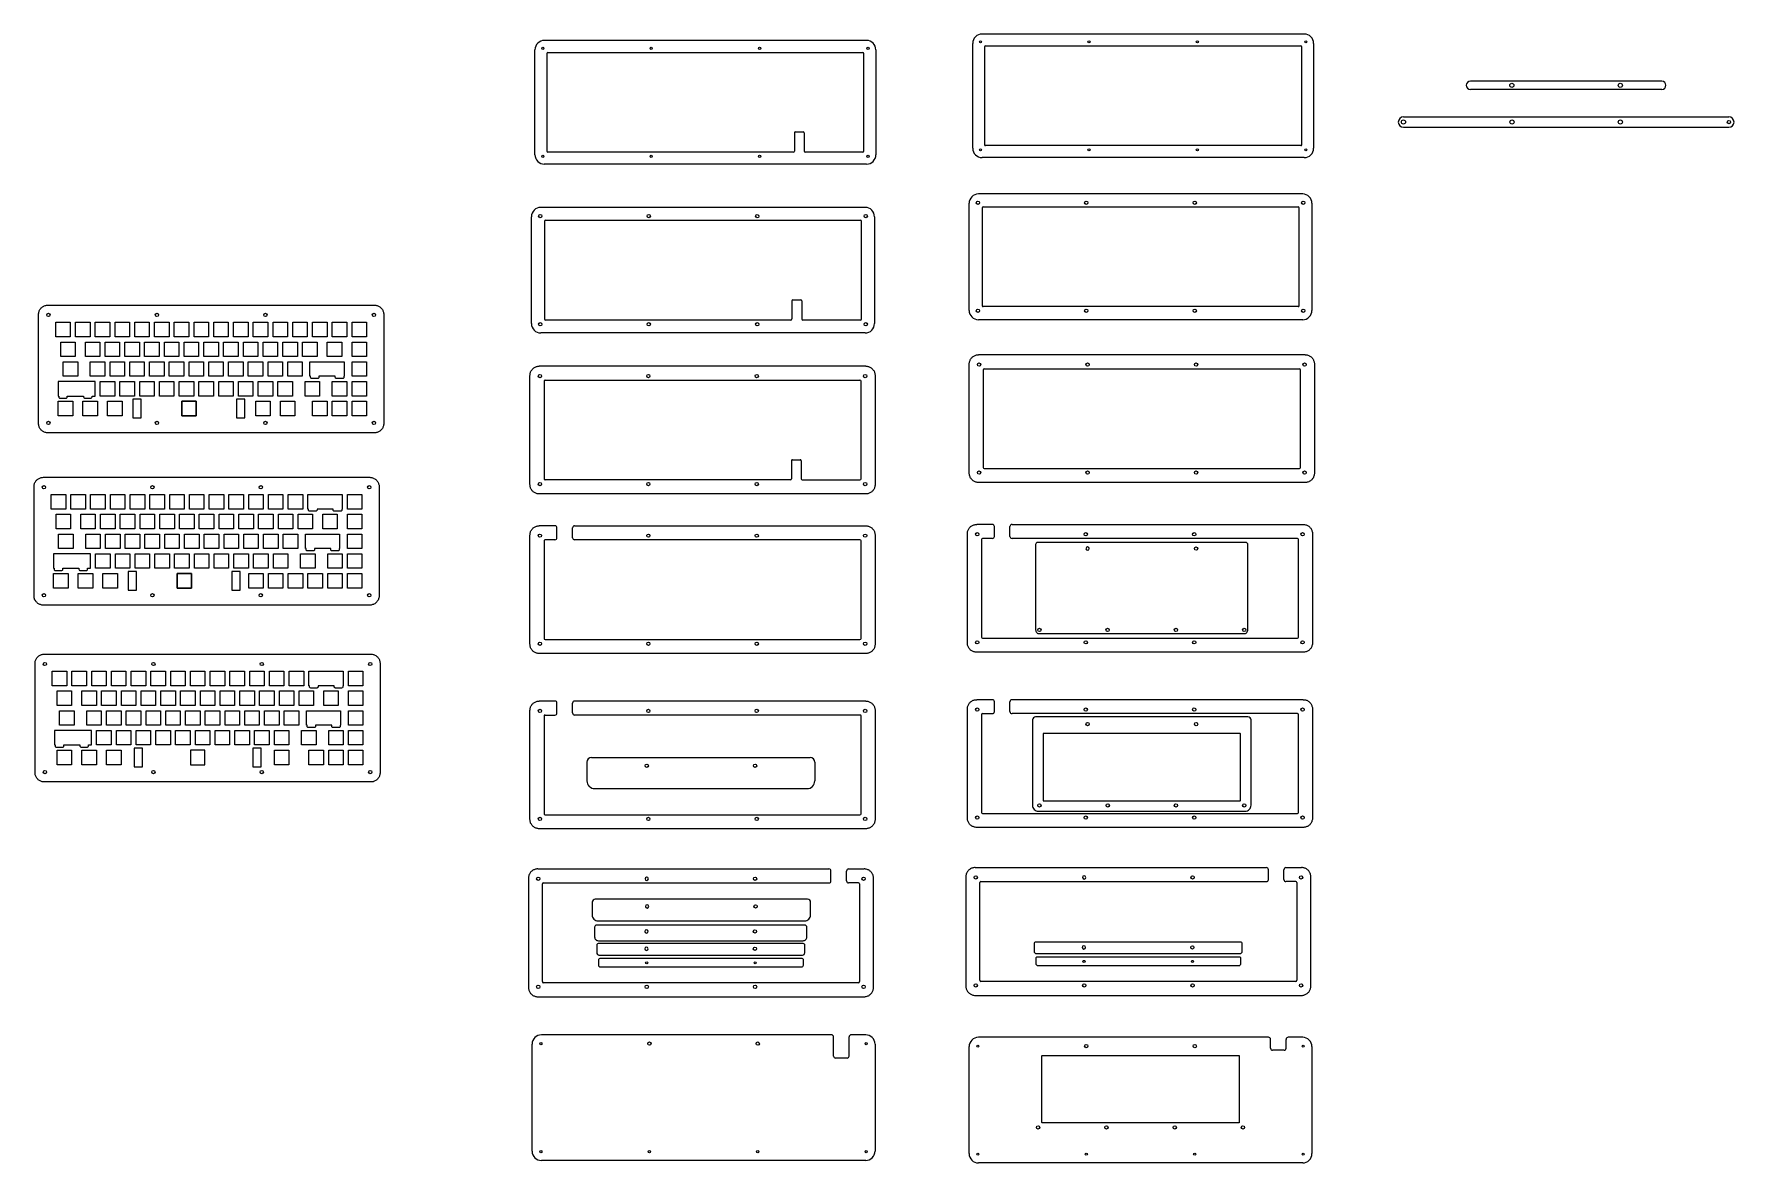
# Model space of a CAD drawing. Header units: inches. Extents: x -434 to 1205, y 36 to 1125.
import ezdxf

# ---------------------------------------------------------------- set-up
doc = ezdxf.new("R2010")
doc.units = ezdxf.units.IN
doc.header["$MEASUREMENT"] = 0

msp = doc.modelspace()

# ---------------------------------------------------------------- linework, layer by layer
at = {"linetype": 'Continuous'}
for p, q in [((368.4, 1118.4), (57.7, 1118.4)), ((790.6, 1124.6), (479.8, 1124.6)), ((60.2, 1105.8), (60.2, 1011.6)), ((61.2, 1106.8), (364.9, 1106.8)), ((365.9, 1011.6), (365.9, 1105.8)), ((482.3, 1112.1), (482.3, 1017.9)), ((483.3, 1113.1), (787.1, 1113.1)), ((788.1, 1017.9), (788.1, 1112.1)), ((1135.3, 1079.1), (950.7, 1079.1)), ((1135.3, 1071.1), (950.7, 1071.1)), ((886.2, 1044.7), (1200, 1044.7)), ((298.8, 1029.2), (298.8, 1011.6)), ((299.8, 1030.2), (307.3, 1030.2)), ((308.3, 1029.2), (308.3, 1011.6)), ((787.1, 1016.9), (483.3, 1016.9)), ((297.8, 1010.6), (61.2, 1010.6)), ((364.9, 1010.6), (309.3, 1010.6)), ((789, 970.3), (476.3, 970.3)), ((367.1, 957.4), (54.3, 957.4)), ((479.8, 956.8), (479.8, 862.6)), ((480.8, 957.8), (784.5, 957.8)), ((785.5, 862.6), (785.5, 956.8)), ((57.8, 943.9), (57.8, 849.7)), ((58.8, 944.9), (362.6, 944.9)), ((363.6, 849.7), (363.6, 943.9)), ((296.4, 867.2), (296.4, 849.7)), ((297.4, 868.2), (305, 868.2)), ((306, 867.2), (306, 849.7)), ((784.5, 861.6), (480.8, 861.6)), ((295.4, 848.7), (58.8, 848.7)), ((362.6, 848.7), (307, 848.7)), ((367.6, 804.2), (52.8, 804.2)), ((791.3, 815.2), (476.5, 815.2)), ((57.4, 789.7), (57.4, 695.5)), ((58.4, 790.7), (362.1, 790.7)), ((363.1, 695.5), (363.1, 789.7)), ((481, 800.7), (481, 706.5)), ((482, 801.7), (785.8, 801.7)), ((786.8, 706.5), (786.8, 800.7)), ((296, 713), (296, 695.5)), ((297, 714), (304.5, 714)), ((305.5, 713), (305.5, 695.5)), ((482, 705.5), (785.8, 705.5)), ((295, 694.5), (58.4, 694.5)), ((306.5, 694.5), (362.1, 694.5)), ((67.9, 650.2), (52.8, 650.2)), ((69.9, 638.7), (69.9, 648.2)), ((84.9, 638.7), (84.9, 648.2)), ((86.9, 650.2), (367.6, 650.2)), ((489.7, 651.5), (474.7, 651.5)), ((491.7, 640), (491.7, 649.5)), ((506.7, 640), (506.7, 649.5)), ((508.7, 651.5), (789.5, 651.5)), ((57.4, 635.7), (57.4, 541.5)), ((67.9, 636.7), (58.4, 636.7)), ((362.1, 636.7), (86.9, 636.7)), ((363.1, 541.5), (363.1, 635.7)), ((479.2, 637), (479.2, 542.8)), ((489.7, 638), (480.2, 638)), ((783.9, 638), (508.7, 638)), ((784.9, 542.8), (784.9, 637)), ((480.2, 541.8), (783.9, 541.8)), ((58.4, 540.5), (362.1, 540.5)), ((67.9, 481.2), (52.8, 481.2)), ((69.9, 469.7), (69.9, 479.2)), ((84.9, 469.7), (84.9, 479.2)), ((367.6, 481.2), (86.9, 481.2)), ((489.7, 482.5), (474.7, 482.5)), ((491.7, 471), (491.7, 480.5)), ((506.7, 471), (506.7, 480.5)), ((789.5, 482.5), (508.7, 482.5)), ((57.4, 466.7), (57.4, 372.5)), ((58.4, 467.7), (67.9, 467.7)), ((362.1, 467.7), (86.9, 467.7)), ((363.1, 372.5), (363.1, 466.7)), ((479.2, 468), (479.2, 373.8)), ((480.2, 469), (489.7, 469)), ((783.9, 469), (508.7, 469)), ((784.9, 373.8), (784.9, 468)), ((58.4, 371.5), (362.1, 371.5)), ((480.2, 372.8), (783.9, 372.8)), ((51.3, 319.2), (332.1, 319.2)), ((334.1, 307.7), (334.1, 317.2)), ((349.1, 307.7), (349.1, 317.2)), ((351.1, 319.2), (366.1, 319.2)), ((473.1, 320.5), (753.9, 320.5)), ((755.9, 309), (755.9, 318.5)), ((770.9, 309), (770.9, 318.5)), ((772.9, 320.5), (787.9, 320.5)), ((55.8, 210.5), (55.8, 304.7)), ((56.8, 305.7), (332.1, 305.7)), ((360.6, 305.7), (351.1, 305.7)), ((361.6, 304.7), (361.6, 210.5)), ((477.7, 211.8), (477.7, 306)), ((478.7, 307), (753.9, 307)), ((782.4, 307), (772.9, 307)), ((783.4, 306), (783.4, 211.8)), ((360.6, 209.5), (56.8, 209.5)), ((782.4, 210.8), (478.7, 210.8)), ((334.6, 159.2), (54.9, 159.2)), ((336.6, 138.7), (336.6, 157.2)), ((351.6, 138.7), (351.6, 157.2)), ((367.6, 159.2), (353.6, 159.2)), ((756, 156.8), (476.3, 156.8)), ((758, 146.3), (758, 154.8)), ((773, 146.3), (773, 154.8)), ((789, 156.8), (775, 156.8)), ((349.6, 136.7), (338.6, 136.7)), ((771, 144.3), (760, 144.3))]:
    msp.add_line(p, q, dxfattribs=at)
at = {"color": 0}
for p, q in [((470.8, 1014.4), (470.8, 1115.6)), ((799.6, 1115.6), (799.6, 1014.4)), ((48.7, 1008.1), (48.7, 1109.4)), ((377.4, 1109.4), (377.4, 1008.1)), ((790.6, 1005.4), (479.8, 1005.4)), ((368.4, 999.1), (57.7, 999.1)), ((467.3, 858), (467.3, 961.3)), ((798, 961.3), (798, 858)), ((45.3, 845.2), (45.3, 948.4)), ((376.1, 948.4), (376.1, 845.2)), ((-430, 854.8), (-429.9, 855.5)), ((-430, 854.1), (-430, 854.8)), ((-430, 748.8), (-430, 854.1)), ((-429.9, 855.5), (-429.8, 856.2)), ((-429.8, 856.2), (-429.6, 856.9)), ((-429.6, 856.9), (-429.3, 857.5)), ((-429.3, 857.5), (-429, 858.2)), ((-429, 858.2), (-428.7, 858.8)), ((-428.7, 858.8), (-428.3, 859.4)), ((-428.3, 859.4), (-427.9, 859.9)), ((-427.9, 859.9), (-427.4, 860.4)), ((-427.4, 860.4), (-426.9, 860.9)), ((-426.9, 860.9), (-426.3, 861.4)), ((-426.3, 861.4), (-425.7, 861.8)), ((-425.7, 861.8), (-425.1, 862.1)), ((-425.1, 862.1), (-424.5, 862.4)), ((-424.5, 862.4), (-423.8, 862.6)), ((-423.8, 862.6), (-423.1, 862.8)), ((-423.1, 862.8), (-422.4, 863)), ((-422.4, 863), (-421.7, 863.1)), ((-421.7, 863.1), (-421, 863.1)), ((-421, 863.1), (-106.2, 863.1)), ((-106.2, 863.1), (-105.5, 863.1)), ((-105.5, 863.1), (-104.8, 863)), ((-104.8, 863), (-104.1, 862.8)), ((-104.1, 862.8), (-103.4, 862.6)), ((-103.4, 862.6), (-102.8, 862.4)), ((-102.8, 862.4), (-102.1, 862.1)), ((-102.1, 862.1), (-101.5, 861.8)), ((-101.5, 861.8), (-100.9, 861.4)), ((-100.9, 861.4), (-100.4, 860.9)), ((-100.4, 860.9), (-99.9, 860.4)), ((-99.9, 860.4), (-99.4, 859.9)), ((-99.4, 859.9), (-98.9, 859.4)), ((-98.9, 859.4), (-98.5, 858.8)), ((-98.5, 858.8), (-98.2, 858.2)), ((-98.2, 858.2), (-97.9, 857.5)), ((-97.9, 857.5), (-97.7, 856.9)), ((-97.7, 856.9), (-97.5, 856.2)), ((-97.5, 856.2), (-97.3, 855.5)), ((-97.3, 855.5), (-97.2, 854.8)), ((-97.2, 854.8), (-97.2, 854.1)), ((-97.2, 854.1), (-97.2, 748.8)), ((-413.5, 846.6), (-399.5, 846.6)), ((-413.5, 832.6), (-413.5, 846.6)), ((-399.5, 846.6), (-399.5, 832.6)), ((-394.4, 846.6), (-380.4, 846.6)), ((-394.4, 832.6), (-394.4, 846.6)), ((-380.4, 846.6), (-380.4, 832.6)), ((-375.4, 846.6), (-361.4, 846.6)), ((-375.4, 832.6), (-375.4, 846.6)), ((-361.4, 846.6), (-361.4, 832.6)), ((-356.3, 846.6), (-342.3, 846.6)), ((-356.3, 832.6), (-356.3, 846.6)), ((-342.3, 846.6), (-342.3, 832.6)), ((-337.3, 846.6), (-323.3, 846.6)), ((-337.3, 832.6), (-337.3, 846.6)), ((-323.3, 846.6), (-323.3, 832.6)), ((-318.2, 846.6), (-304.2, 846.6)), ((-318.2, 832.6), (-318.2, 846.6)), ((-304.2, 846.6), (-304.2, 832.6)), ((-299.2, 846.6), (-285.2, 846.6)), ((-299.2, 832.6), (-299.2, 846.6)), ((-285.2, 846.6), (-285.2, 832.6)), ((-280.1, 846.6), (-266.1, 846.6)), ((-280.1, 832.6), (-280.1, 846.6)), ((-266.1, 846.6), (-266.1, 832.6)), ((-261.1, 846.6), (-247.1, 846.6)), ((-261.1, 832.6), (-261.1, 846.6)), ((-247.1, 846.6), (-247.1, 832.6)), ((-242, 846.6), (-228, 846.6)), ((-242, 832.6), (-242, 846.6)), ((-228, 846.6), (-228, 832.6)), ((-223, 846.6), (-209, 846.6)), ((-223, 832.6), (-223, 846.6)), ((-209, 846.6), (-209, 832.6)), ((-203.9, 846.6), (-189.9, 846.6)), ((-203.9, 832.6), (-203.9, 846.6)), ((-189.9, 846.6), (-189.9, 832.6)), ((-184.9, 846.6), (-170.9, 846.6)), ((-184.9, 832.6), (-184.9, 846.6)), ((-170.9, 846.6), (-170.9, 832.6)), ((-165.8, 846.6), (-151.8, 846.6)), ((-165.8, 832.6), (-165.8, 846.6)), ((-151.8, 846.6), (-151.8, 832.6)), ((-146.8, 846.6), (-132.8, 846.6)), ((-146.8, 832.6), (-146.8, 846.6)), ((-132.8, 846.6), (-132.8, 832.6)), ((-127.7, 846.6), (-113.7, 846.6)), ((-127.7, 832.6), (-127.7, 846.6)), ((-113.7, 846.6), (-113.7, 832.6)), ((367.1, 836.2), (54.3, 836.2)), ((789, 849), (476.3, 849)), ((-399.5, 832.6), (-413.5, 832.6)), ((-408.7, 827.5), (-394.7, 827.5)), ((-408.7, 813.5), (-408.7, 827.5)), ((-394.7, 827.5), (-394.7, 813.5)), ((-380.4, 832.6), (-394.4, 832.6)), ((-384.9, 827.5), (-370.9, 827.5)), ((-384.9, 813.5), (-384.9, 827.5)), ((-361.4, 832.6), (-375.4, 832.6)), ((-370.9, 827.5), (-370.9, 813.5)), ((-365.9, 827.5), (-351.9, 827.5)), ((-365.9, 813.5), (-365.9, 827.5)), ((-342.3, 832.6), (-356.3, 832.6)), ((-351.9, 827.5), (-351.9, 813.5)), ((-346.8, 827.5), (-332.8, 827.5)), ((-346.8, 813.5), (-346.8, 827.5)), ((-323.3, 832.6), (-337.3, 832.6)), ((-332.8, 827.5), (-332.8, 813.5)), ((-327.8, 827.5), (-313.8, 827.5)), ((-327.8, 813.5), (-327.8, 827.5)), ((-304.2, 832.6), (-318.2, 832.6)), ((-313.8, 827.5), (-313.8, 813.5)), ((-308.7, 827.5), (-294.7, 827.5)), ((-308.7, 813.5), (-308.7, 827.5)), ((-285.2, 832.6), (-299.2, 832.6)), ((-294.7, 827.5), (-294.7, 813.5)), ((-289.7, 827.5), (-275.7, 827.5)), ((-289.7, 813.5), (-289.7, 827.5)), ((-266.1, 832.6), (-280.1, 832.6)), ((-275.7, 827.5), (-275.7, 813.5)), ((-270.6, 827.5), (-256.6, 827.5)), ((-270.6, 813.5), (-270.6, 827.5)), ((-247.1, 832.6), (-261.1, 832.6)), ((-256.6, 827.5), (-256.6, 813.5)), ((-251.6, 827.5), (-237.6, 827.5)), ((-251.6, 813.5), (-251.6, 827.5)), ((-228, 832.6), (-242, 832.6)), ((-237.6, 827.5), (-237.6, 813.5)), ((-232.5, 827.5), (-218.5, 827.5)), ((-232.5, 813.5), (-232.5, 827.5)), ((-209, 832.6), (-223, 832.6)), ((-218.5, 827.5), (-218.5, 813.5)), ((-213.5, 827.5), (-199.5, 827.5)), ((-213.5, 813.5), (-213.5, 827.5)), ((-189.9, 832.6), (-203.9, 832.6)), ((-199.5, 827.5), (-199.5, 813.5)), ((-194.4, 827.5), (-180.4, 827.5)), ((-194.4, 813.5), (-194.4, 827.5)), ((-170.9, 832.6), (-184.9, 832.6)), ((-180.4, 827.5), (-180.4, 813.5)), ((-175.4, 827.5), (-161.4, 827.5)), ((-175.4, 813.5), (-175.4, 827.5)), ((-151.8, 832.6), (-165.8, 832.6)), ((-161.4, 827.5), (-161.4, 813.5)), ((-151.6, 827.5), (-137.6, 827.5)), ((-151.6, 813.5), (-151.6, 827.5)), ((-132.8, 832.6), (-146.8, 832.6)), ((-137.6, 827.5), (-137.6, 813.5)), ((-113.7, 832.6), (-127.7, 832.6)), ((-127.7, 827.5), (-113.7, 827.5)), ((-127.7, 813.5), (-127.7, 827.5)), ((-113.7, 827.5), (-113.7, 813.5)), ((-394.7, 813.5), (-408.7, 813.5)), ((-406.3, 808.5), (-392.3, 808.5)), ((-406.3, 794.5), (-406.3, 808.5)), ((-392.3, 808.5), (-392.3, 794.5)), ((-370.9, 813.5), (-384.9, 813.5)), ((-380.2, 808.5), (-366.2, 808.5)), ((-380.2, 794.5), (-380.2, 808.5)), ((-366.2, 808.5), (-366.2, 794.5)), ((-351.9, 813.5), (-365.9, 813.5)), ((-361.1, 808.5), (-347.1, 808.5)), ((-361.1, 794.5), (-361.1, 808.5)), ((-347.1, 808.5), (-347.1, 794.5)), ((-332.8, 813.5), (-346.8, 813.5)), ((-342.1, 808.5), (-328.1, 808.5)), ((-342.1, 794.5), (-342.1, 808.5)), ((-328.1, 808.5), (-328.1, 794.5)), ((-313.8, 813.5), (-327.8, 813.5)), ((-323, 808.5), (-309, 808.5)), ((-323, 794.5), (-323, 808.5)), ((-309, 808.5), (-309, 794.5)), ((-294.7, 813.5), (-308.7, 813.5)), ((-304, 808.5), (-290, 808.5)), ((-304, 794.5), (-304, 808.5)), ((-290, 808.5), (-290, 794.5)), ((-275.7, 813.5), (-289.7, 813.5)), ((-284.9, 808.5), (-270.9, 808.5)), ((-284.9, 794.5), (-284.9, 808.5)), ((-270.9, 808.5), (-270.9, 794.5)), ((-256.6, 813.5), (-270.6, 813.5)), ((-265.9, 808.5), (-251.9, 808.5)), ((-265.9, 794.5), (-265.9, 808.5)), ((-251.9, 808.5), (-251.9, 794.5)), ((-237.6, 813.5), (-251.6, 813.5)), ((-246.8, 808.5), (-232.8, 808.5)), ((-246.8, 794.5), (-246.8, 808.5)), ((-232.8, 808.5), (-232.8, 794.5)), ((-218.5, 813.5), (-232.5, 813.5)), ((-227.8, 808.5), (-213.8, 808.5)), ((-227.8, 794.5), (-227.8, 808.5)), ((-213.8, 808.5), (-213.8, 794.5)), ((-199.5, 813.5), (-213.5, 813.5)), ((-208.7, 808.5), (-194.7, 808.5)), ((-208.7, 794.5), (-208.7, 808.5)), ((-194.7, 808.5), (-194.7, 794.5)), ((-180.4, 813.5), (-194.4, 813.5)), ((-189.7, 808.5), (-175.7, 808.5)), ((-189.7, 794.5), (-189.7, 808.5)), ((-175.7, 808.5), (-175.7, 794.5)), ((-161.4, 813.5), (-175.4, 813.5)), ((-137.6, 813.5), (-151.6, 813.5)), ((-113.7, 813.5), (-127.7, 813.5)), ((-127.7, 808.5), (-113.7, 808.5)), ((-127.7, 794.5), (-127.7, 808.5)), ((-127.7, 794.5), (-127.7, 808.5)), ((-113.7, 808.5), (-113.7, 794.5)), ((48.8, 803.2), (49.4, 803.5)), ((49.4, 803.5), (50.1, 803.8)), ((50.1, 803.8), (50.7, 804)), ((50.7, 804), (51.4, 804.1)), ((51.4, 804.1), (52.1, 804.2)), ((52.1, 804.2), (52.8, 804.2)), ((367.6, 804.2), (368.4, 804.2)), ((368.4, 804.2), (369.1, 804.1)), ((369.1, 804.1), (369.7, 804)), ((369.7, 804), (370.4, 803.8)), ((370.4, 803.8), (371.1, 803.5)), ((371.1, 803.5), (371.7, 803.2)), ((467.5, 807), (467.6, 807.7)), ((467.5, 806.2), (467.5, 807)), ((467.5, 701), (467.5, 806.2)), ((467.6, 807.7), (467.8, 808.3)), ((467.8, 808.3), (468, 809)), ((468, 809), (468.2, 809.7)), ((468.2, 809.7), (468.5, 810.3)), ((468.5, 810.3), (468.8, 810.9)), ((468.8, 810.9), (469.2, 811.5)), ((469.2, 811.5), (469.7, 812.1)), ((469.7, 812.1), (470.2, 812.6)), ((470.2, 812.6), (470.7, 813.1)), ((470.7, 813.1), (471.2, 813.5)), ((471.2, 813.5), (471.8, 813.9)), ((471.8, 813.9), (472.4, 814.3)), ((472.4, 814.3), (473.1, 814.6)), ((473.1, 814.6), (473.7, 814.8)), ((473.7, 814.8), (474.4, 815)), ((474.4, 815), (475.1, 815.1)), ((475.1, 815.1), (475.8, 815.2)), ((475.8, 815.2), (476.5, 815.2)), ((791.3, 815.2), (792, 815.2)), ((792, 815.2), (792.7, 815.1)), ((792.7, 815.1), (793.4, 815)), ((793.4, 815), (794.1, 814.8)), ((794.1, 814.8), (794.8, 814.6)), ((794.8, 814.6), (795.4, 814.3)), ((795.4, 814.3), (796, 813.9)), ((796, 813.9), (796.6, 813.5)), ((796.6, 813.5), (797.2, 813.1)), ((797.2, 813.1), (797.7, 812.6)), ((797.7, 812.6), (798.2, 812.1)), ((798.2, 812.1), (798.6, 811.5)), ((798.6, 811.5), (799, 810.9)), ((799, 810.9), (799.3, 810.3)), ((799.3, 810.3), (799.6, 809.7)), ((799.6, 809.7), (799.9, 809)), ((799.9, 809), (800.1, 808.3)), ((800.1, 808.3), (800.2, 807.7)), ((800.2, 807.7), (800.3, 807)), ((800.3, 807), (800.3, 806.2)), ((800.3, 806.2), (800.3, 701)), ((-392.3, 794.5), (-406.3, 794.5)), ((-366.2, 794.5), (-380.2, 794.5)), ((-370.6, 789.4), (-356.6, 789.4)), ((-370.6, 775.4), (-370.6, 789.4)), ((-347.1, 794.5), (-361.1, 794.5)), ((-356.6, 789.4), (-356.6, 775.4)), ((-351.6, 789.4), (-337.6, 789.4)), ((-351.6, 775.4), (-351.6, 789.4)), ((-328.1, 794.5), (-342.1, 794.5)), ((-337.6, 789.4), (-337.6, 775.4)), ((-332.5, 789.4), (-318.5, 789.4)), ((-332.5, 775.4), (-332.5, 789.4)), ((-309, 794.5), (-323, 794.5)), ((-318.5, 789.4), (-318.5, 775.4)), ((-313.5, 789.4), (-299.5, 789.4)), ((-313.5, 775.4), (-313.5, 789.4)), ((-290, 794.5), (-304, 794.5)), ((-299.5, 789.4), (-299.5, 775.4)), ((-294.4, 789.4), (-280.4, 789.4)), ((-294.4, 775.4), (-294.4, 789.4)), ((-270.9, 794.5), (-284.9, 794.5)), ((-280.4, 789.4), (-280.4, 775.4)), ((-275.4, 789.4), (-261.4, 789.4)), ((-275.4, 775.4), (-275.4, 789.4)), ((-251.9, 794.5), (-265.9, 794.5)), ((-261.4, 789.4), (-261.4, 775.4)), ((-256.3, 789.4), (-242.3, 789.4)), ((-256.3, 775.4), (-256.3, 789.4)), ((-232.8, 794.5), (-246.8, 794.5)), ((-242.3, 789.4), (-242.3, 775.4)), ((-237.3, 789.4), (-223.3, 789.4)), ((-237.3, 775.4), (-237.3, 789.4)), ((-213.8, 794.5), (-227.8, 794.5)), ((-223.3, 789.4), (-223.3, 775.4)), ((-218.2, 789.4), (-204.2, 789.4)), ((-218.2, 775.4), (-218.2, 789.4)), ((-194.7, 794.5), (-208.7, 794.5)), ((-204.2, 789.4), (-204.2, 775.4)), ((-199.2, 789.4), (-185.2, 789.4)), ((-199.2, 775.4), (-199.2, 789.4)), ((-175.7, 794.5), (-189.7, 794.5)), ((-185.2, 789.4), (-185.2, 775.4)), ((-173, 789.4), (-159, 789.4)), ((-173, 775.4), (-173, 789.4)), ((-159, 789.4), (-159, 775.4)), ((-144.7, 794.5), (-158.7, 794.5)), ((-146.8, 789.4), (-132.8, 789.4)), ((-146.8, 775.4), (-146.8, 789.4)), ((-132.8, 789.4), (-132.8, 775.4)), ((-113.7, 794.5), (-127.7, 794.5)), ((-113.7, 794.5), (-127.7, 794.5)), ((-127.7, 789.4), (-113.7, 789.4)), ((-127.7, 775.4), (-127.7, 789.4)), ((-113.7, 789.4), (-113.7, 775.4)), ((43.8, 795.2), (43.9, 795.9)), ((43.8, 690), (43.8, 795.2)), ((43.9, 795.9), (44, 796.6)), ((44, 796.6), (44.1, 797.3)), ((44.1, 797.3), (44.3, 798)), ((44.3, 798), (44.5, 798.7)), ((44.5, 798.7), (44.8, 799.3)), ((44.8, 799.3), (45.2, 799.9)), ((45.2, 799.9), (45.6, 800.5)), ((45.6, 800.5), (46, 801.1)), ((46, 801.1), (46.5, 801.6)), ((46.5, 801.6), (47, 802.1)), ((47, 802.1), (47.6, 802.5)), ((47.6, 802.5), (48.1, 802.9)), ((48.1, 802.9), (48.8, 803.2)), ((371.7, 803.2), (372.4, 802.9)), ((372.4, 802.9), (372.9, 802.5)), ((372.9, 802.5), (373.5, 802.1)), ((373.5, 802.1), (374, 801.6)), ((374, 801.6), (374.5, 801.1)), ((374.5, 801.1), (374.9, 800.5)), ((374.9, 800.5), (375.3, 799.9)), ((375.3, 799.9), (375.7, 799.3)), ((375.7, 799.3), (376, 798.7)), ((376, 798.7), (376.2, 798)), ((376.2, 798), (376.4, 797.3)), ((376.4, 797.3), (376.5, 796.6)), ((376.5, 796.6), (376.6, 795.9)), ((376.6, 795.9), (376.6, 795.2)), ((376.6, 795.2), (376.6, 690)), ((-356.6, 775.4), (-370.6, 775.4)), ((-337.6, 775.4), (-351.6, 775.4)), ((-318.5, 775.4), (-332.5, 775.4)), ((-299.5, 775.4), (-313.5, 775.4)), ((-280.4, 775.4), (-294.4, 775.4)), ((-261.4, 775.4), (-275.4, 775.4)), ((-242.3, 775.4), (-256.3, 775.4)), ((-223.3, 775.4), (-237.3, 775.4)), ((-204.2, 775.4), (-218.2, 775.4)), ((-185.2, 775.4), (-199.2, 775.4)), ((-159, 775.4), (-173, 775.4)), ((-132.8, 775.4), (-146.8, 775.4)), ((-113.7, 775.4), (-127.7, 775.4)), ((-411.1, 770.4), (-397.1, 770.4)), ((-411.1, 756.4), (-411.1, 770.4)), ((-397.1, 756.4), (-411.1, 756.4)), ((-397.1, 770.4), (-397.1, 756.4)), ((-387.3, 770.4), (-373.3, 770.4)), ((-387.3, 756.4), (-387.3, 770.4)), ((-373.3, 756.4), (-387.3, 756.4)), ((-373.3, 770.4), (-373.3, 756.4)), ((-363.5, 770.4), (-349.5, 770.4)), ((-363.5, 756.4), (-363.5, 770.4)), ((-349.5, 756.4), (-363.5, 756.4)), ((-349.5, 770.4), (-349.5, 756.4)), ((-292, 770.4), (-278, 770.4)), ((-292, 756.4), (-292, 770.4)), ((-278, 756.4), (-292, 756.4)), ((-278, 770.4), (-278, 756.4)), ((-220.6, 770.4), (-206.6, 770.4)), ((-220.6, 756.4), (-220.6, 770.4)), ((-206.6, 756.4), (-220.6, 756.4)), ((-206.6, 770.4), (-206.6, 756.4)), ((-196.8, 770.4), (-182.8, 770.4)), ((-196.8, 756.4), (-196.8, 770.4)), ((-182.8, 756.4), (-196.8, 756.4)), ((-182.8, 770.4), (-182.8, 756.4)), ((-165.8, 770.4), (-151.8, 770.4)), ((-165.8, 756.4), (-165.8, 770.4)), ((-151.8, 756.4), (-165.8, 756.4)), ((-151.8, 770.4), (-151.8, 756.4)), ((-146.8, 770.4), (-132.8, 770.4)), ((-146.8, 756.4), (-146.8, 770.4)), ((-132.8, 756.4), (-146.8, 756.4)), ((-132.8, 770.4), (-132.8, 756.4)), ((-127.7, 770.4), (-113.7, 770.4)), ((-127.7, 756.4), (-127.7, 770.4)), ((-113.7, 756.4), (-127.7, 756.4)), ((-113.7, 770.4), (-113.7, 756.4)), ((-430, 748.1), (-430, 748.8)), ((-429.9, 747.4), (-430, 748.1)), ((-429.8, 746.7), (-429.9, 747.4)), ((-429.6, 746), (-429.8, 746.7)), ((-429.3, 745.4), (-429.6, 746)), ((-429, 744.7), (-429.3, 745.4)), ((-428.7, 744.1), (-429, 744.7)), ((-428.3, 743.5), (-428.7, 744.1)), ((-427.9, 743), (-428.3, 743.5)), ((-427.4, 742.5), (-427.9, 743)), ((-426.9, 742), (-427.4, 742.5)), ((-426.3, 741.5), (-426.9, 742)), ((-425.7, 741.2), (-426.3, 741.5)), ((-425.1, 740.8), (-425.7, 741.2)), ((-424.5, 740.5), (-425.1, 740.8)), ((-423.8, 740.3), (-424.5, 740.5)), ((-423.1, 740.1), (-423.8, 740.3)), ((-422.4, 739.9), (-423.1, 740.1)), ((-421.7, 739.9), (-422.4, 739.9)), ((-421, 739.8), (-421.7, 739.9)), ((-106.2, 739.8), (-421, 739.8)), ((-105.5, 739.9), (-106.2, 739.8)), ((-104.8, 739.9), (-105.5, 739.9)), ((-104.1, 740.1), (-104.8, 739.9)), ((-103.4, 740.3), (-104.1, 740.1)), ((-102.8, 740.5), (-103.4, 740.3)), ((-102.1, 740.8), (-102.8, 740.5)), ((-101.5, 741.2), (-102.1, 740.8)), ((-100.9, 741.5), (-101.5, 741.2)), ((-100.4, 742), (-100.9, 741.5)), ((-99.9, 742.5), (-100.4, 742)), ((-99.4, 743), (-99.9, 742.5)), ((-98.9, 743.5), (-99.4, 743)), ((-98.5, 744.1), (-98.9, 743.5)), ((-98.2, 744.7), (-98.5, 744.1)), ((-97.9, 745.4), (-98.2, 744.7)), ((-97.7, 746), (-97.9, 745.4)), ((-97.5, 746.7), (-97.7, 746)), ((-97.3, 747.4), (-97.5, 746.7)), ((-97.2, 748.1), (-97.3, 747.4)), ((-97.2, 748.8), (-97.2, 748.1)), ((-434.4, 688.7), (-434.3, 689.4)), ((-434.4, 688), (-434.4, 688.7)), ((-434.3, 689.4), (-434.2, 690.1)), ((-434.2, 690.1), (-434, 690.7)), ((-434, 690.7), (-433.8, 691.4)), ((-433.8, 691.4), (-433.5, 692.1)), ((-433.5, 692.1), (-433.1, 692.7)), ((-433.1, 692.7), (-432.7, 693.3)), ((-432.7, 693.3), (-432.3, 693.8)), ((-432.3, 693.8), (-431.8, 694.3)), ((-431.8, 694.3), (-431.3, 694.8)), ((-431.3, 694.8), (-430.7, 695.3)), ((-430.7, 695.3), (-430.1, 695.6)), ((-430.1, 695.6), (-429.5, 696)), ((-429.5, 696), (-428.9, 696.3)), ((-428.9, 696.3), (-428.2, 696.5)), ((-428.2, 696.5), (-427.5, 696.7)), ((-427.5, 696.7), (-426.8, 696.9)), ((-426.8, 696.9), (-426.1, 696.9)), ((-426.1, 696.9), (-425.4, 697)), ((-425.4, 697), (-110.6, 697)), ((-110.6, 697), (-109.9, 696.9)), ((-109.9, 696.9), (-109.2, 696.9)), ((-109.2, 696.9), (-108.5, 696.7)), ((-108.5, 696.7), (-107.9, 696.5)), ((-107.9, 696.5), (-107.2, 696.3)), ((-107.2, 696.3), (-106.6, 696)), ((-106.6, 696), (-105.9, 695.6)), ((-105.9, 695.6), (-105.3, 695.3)), ((-105.3, 695.3), (-104.8, 694.8)), ((-104.8, 694.8), (-104.3, 694.3)), ((-104.3, 694.3), (-103.8, 693.8)), ((-103.8, 693.8), (-103.4, 693.3)), ((-103.4, 693.3), (-103, 692.7)), ((-103, 692.7), (-102.6, 692.1)), ((-102.6, 692.1), (-102.3, 691.4)), ((-102.3, 691.4), (-102.1, 690.7)), ((-102.1, 690.7), (-101.9, 690.1)), ((-101.9, 690.1), (-101.7, 689.4)), ((-101.7, 689.4), (-101.7, 688.7)), ((-101.7, 688.7), (-101.6, 688)), ((43.9, 689.3), (43.8, 690)), ((44, 688.6), (43.9, 689.3)), ((44.1, 687.9), (44, 688.6)), ((376.5, 688.6), (376.4, 687.9)), ((376.6, 689.3), (376.5, 688.6)), ((376.6, 690), (376.6, 689.3)), ((467.5, 700.3), (467.5, 701)), ((467.6, 699.6), (467.5, 700.3)), ((467.8, 698.9), (467.6, 699.6)), ((468, 698.2), (467.8, 698.9)), ((468.2, 697.5), (468, 698.2)), ((468.5, 696.9), (468.2, 697.5)), ((468.8, 696.3), (468.5, 696.9)), ((469.2, 695.7), (468.8, 696.3)), ((469.7, 695.1), (469.2, 695.7)), ((470.2, 694.6), (469.7, 695.1)), ((470.7, 694.2), (470.2, 694.6)), ((471.2, 693.7), (470.7, 694.2)), ((471.8, 693.3), (471.2, 693.7)), ((472.4, 693), (471.8, 693.3)), ((473.1, 692.7), (472.4, 693)), ((473.7, 692.4), (473.1, 692.7)), ((474.4, 692.2), (473.7, 692.4)), ((475.1, 692.1), (474.4, 692.2)), ((475.8, 692), (475.1, 692.1)), ((476.5, 692), (475.8, 692)), ((791.3, 692), (476.5, 692)), ((792, 692), (791.3, 692)), ((792.7, 692.1), (792, 692)), ((793.4, 692.2), (792.7, 692.1)), ((794.1, 692.4), (793.4, 692.2)), ((794.8, 692.7), (794.1, 692.4)), ((795.4, 693), (794.8, 692.7)), ((796, 693.3), (795.4, 693)), ((796.6, 693.7), (796, 693.3)), ((797.2, 694.2), (796.6, 693.7)), ((797.7, 694.6), (797.2, 694.2)), ((798.2, 695.1), (797.7, 694.6)), ((798.6, 695.7), (798.2, 695.1)), ((799, 696.3), (798.6, 695.7)), ((799.3, 696.9), (799, 696.3)), ((799.6, 697.5), (799.3, 696.9)), ((799.9, 698.2), (799.6, 697.5)), ((800.1, 698.9), (799.9, 698.2)), ((800.2, 699.6), (800.1, 698.9)), ((800.3, 700.3), (800.2, 699.6)), ((800.3, 701), (800.3, 700.3)), ((-434.4, 582.7), (-434.4, 688)), ((-417.9, 680.4), (-403.9, 680.4)), ((-417.9, 666.4), (-417.9, 680.4)), ((-403.9, 680.4), (-403.9, 666.4)), ((-398.9, 680.4), (-384.9, 680.4)), ((-398.9, 666.4), (-398.9, 680.4)), ((-384.9, 680.4), (-384.9, 666.4)), ((-379.8, 680.4), (-365.8, 680.4)), ((-379.8, 666.4), (-379.8, 680.4)), ((-365.8, 680.4), (-365.8, 666.4)), ((-360.8, 680.4), (-346.8, 680.4)), ((-360.8, 666.4), (-360.8, 680.4)), ((-346.8, 680.4), (-346.8, 666.4)), ((-341.7, 680.4), (-327.7, 680.4)), ((-341.7, 666.4), (-341.7, 680.4)), ((-327.7, 680.4), (-327.7, 666.4)), ((-322.7, 680.4), (-308.7, 680.4)), ((-322.7, 666.4), (-322.7, 680.4)), ((-308.7, 680.4), (-308.7, 666.4)), ((-303.6, 680.4), (-289.6, 680.4)), ((-303.6, 666.4), (-303.6, 680.4)), ((-289.6, 680.4), (-289.6, 666.4)), ((-284.6, 680.4), (-270.6, 680.4)), ((-284.6, 666.4), (-284.6, 680.4)), ((-270.6, 680.4), (-270.6, 666.4)), ((-265.5, 680.4), (-251.5, 680.4)), ((-265.5, 666.4), (-265.5, 680.4)), ((-251.5, 680.4), (-251.5, 666.4)), ((-246.5, 680.4), (-232.5, 680.4)), ((-246.5, 666.4), (-246.5, 680.4)), ((-232.5, 680.4), (-232.5, 666.4)), ((-227.4, 680.4), (-213.4, 680.4)), ((-227.4, 666.4), (-227.4, 680.4)), ((-213.4, 680.4), (-213.4, 666.4)), ((-208.4, 680.4), (-194.4, 680.4)), ((-208.4, 666.4), (-208.4, 680.4)), ((-194.4, 680.4), (-194.4, 666.4)), ((-189.3, 680.4), (-175.3, 680.4)), ((-189.3, 666.4), (-189.3, 680.4)), ((-175.3, 680.4), (-175.3, 666.4)), ((-175.3, 680.4), (-175.3, 666.4)), ((-170.3, 680.4), (-137.2, 680.4)), ((-170.3, 666.4), (-170.3, 680.4)), ((-137.2, 680.4), (-137.2, 666.4)), ((-132.2, 680.4), (-118.2, 680.4)), ((-132.2, 666.4), (-132.2, 680.4)), ((-118.2, 680.4), (-118.2, 666.4)), ((-118.2, 680.4), (-118.2, 666.4)), ((-101.6, 688), (-101.6, 582.7)), ((44.3, 687.2), (44.1, 687.9)), ((44.5, 686.5), (44.3, 687.2)), ((44.8, 685.9), (44.5, 686.5)), ((45.2, 685.3), (44.8, 685.9)), ((45.6, 684.7), (45.2, 685.3)), ((46, 684.1), (45.6, 684.7)), ((46.5, 683.6), (46, 684.1)), ((47, 683.1), (46.5, 683.6)), ((47.6, 682.7), (47, 683.1)), ((48.1, 682.3), (47.6, 682.7)), ((48.8, 681.9), (48.1, 682.3)), ((49.4, 681.7), (48.8, 681.9)), ((50.1, 681.4), (49.4, 681.7)), ((50.7, 681.2), (50.1, 681.4)), ((51.4, 681.1), (50.7, 681.2)), ((52.1, 681), (51.4, 681.1)), ((52.8, 681), (52.1, 681)), ((367.6, 681), (52.8, 681)), ((368.4, 681), (367.6, 681)), ((369.1, 681.1), (368.4, 681)), ((369.7, 681.2), (369.1, 681.1)), ((370.4, 681.4), (369.7, 681.2)), ((371.1, 681.7), (370.4, 681.4)), ((371.7, 681.9), (371.1, 681.7)), ((372.4, 682.3), (371.7, 681.9)), ((372.9, 682.7), (372.4, 682.3)), ((373.5, 683.1), (372.9, 682.7)), ((374, 683.6), (373.5, 683.1)), ((374.5, 684.1), (374, 683.6)), ((374.9, 684.7), (374.5, 684.1)), ((375.3, 685.3), (374.9, 684.7)), ((375.7, 685.9), (375.3, 685.3)), ((376, 686.5), (375.7, 685.9)), ((376.2, 687.2), (376, 686.5)), ((376.4, 687.9), (376.2, 687.2)), ((-403.9, 666.4), (-417.9, 666.4)), ((-413.2, 661.4), (-399.2, 661.4)), ((-413.2, 647.4), (-413.2, 661.4)), ((-399.2, 661.4), (-399.2, 647.4)), ((-384.9, 666.4), (-398.9, 666.4)), ((-389.3, 661.4), (-375.3, 661.4)), ((-389.3, 647.4), (-389.3, 661.4)), ((-365.8, 666.4), (-379.8, 666.4)), ((-375.3, 661.4), (-375.3, 647.4)), ((-370.3, 661.4), (-356.3, 661.4)), ((-370.3, 647.4), (-370.3, 661.4)), ((-346.8, 666.4), (-360.8, 666.4)), ((-356.3, 661.4), (-356.3, 647.4)), ((-351.2, 661.4), (-337.2, 661.4)), ((-351.2, 647.4), (-351.2, 661.4)), ((-327.7, 666.4), (-341.7, 666.4)), ((-337.2, 661.4), (-337.2, 647.4)), ((-332.2, 661.4), (-318.2, 661.4)), ((-332.2, 647.4), (-332.2, 661.4)), ((-308.7, 666.4), (-322.7, 666.4)), ((-318.2, 661.4), (-318.2, 647.4)), ((-313.1, 661.4), (-299.1, 661.4)), ((-313.1, 647.4), (-313.1, 661.4)), ((-289.6, 666.4), (-303.6, 666.4)), ((-299.1, 661.4), (-299.1, 647.4)), ((-294.1, 661.4), (-280.1, 661.4)), ((-294.1, 647.4), (-294.1, 661.4)), ((-270.6, 666.4), (-284.6, 666.4)), ((-280.1, 661.4), (-280.1, 647.4)), ((-275, 661.4), (-261, 661.4)), ((-275, 647.4), (-275, 661.4)), ((-251.5, 666.4), (-265.5, 666.4)), ((-261, 661.4), (-261, 647.4)), ((-256, 661.4), (-242, 661.4)), ((-256, 647.4), (-256, 661.4)), ((-232.5, 666.4), (-246.5, 666.4)), ((-242, 661.4), (-242, 647.4)), ((-236.9, 661.4), (-222.9, 661.4)), ((-236.9, 647.4), (-236.9, 661.4)), ((-213.4, 666.4), (-227.4, 666.4)), ((-222.9, 661.4), (-222.9, 647.4)), ((-217.9, 661.4), (-203.9, 661.4)), ((-217.9, 647.4), (-217.9, 661.4)), ((-194.4, 666.4), (-208.4, 666.4)), ((-203.9, 661.4), (-203.9, 647.4)), ((-198.8, 661.4), (-184.8, 661.4)), ((-198.8, 647.4), (-198.8, 661.4)), ((-175.3, 666.4), (-189.3, 666.4)), ((-175.3, 666.4), (-189.3, 666.4)), ((-184.8, 661.4), (-184.8, 647.4)), ((-179.8, 661.4), (-165.8, 661.4)), ((-179.8, 647.4), (-179.8, 661.4)), ((-165.8, 661.4), (-165.8, 647.4)), ((-118.2, 666.4), (-132.2, 666.4)), ((-118.2, 666.4), (-132.2, 666.4)), ((-132.2, 661.4), (-118.2, 661.4)), ((-132.2, 647.4), (-132.2, 661.4)), ((-118.2, 661.4), (-118.2, 647.4)), ((-399.2, 647.4), (-413.2, 647.4)), ((-410.8, 642.3), (-396.8, 642.3)), ((-410.8, 628.3), (-410.8, 642.3)), ((-396.8, 642.3), (-396.8, 628.3)), ((-375.3, 647.4), (-389.3, 647.4)), ((-384.6, 642.3), (-370.6, 642.3)), ((-384.6, 628.3), (-384.6, 642.3)), ((-370.6, 642.3), (-370.6, 628.3)), ((-356.3, 647.4), (-370.3, 647.4)), ((-365.5, 642.3), (-351.5, 642.3)), ((-365.5, 628.3), (-365.5, 642.3)), ((-351.5, 642.3), (-351.5, 628.3)), ((-337.2, 647.4), (-351.2, 647.4)), ((-346.5, 642.3), (-332.5, 642.3)), ((-346.5, 628.3), (-346.5, 642.3)), ((-332.5, 642.3), (-332.5, 628.3)), ((-318.2, 647.4), (-332.2, 647.4)), ((-327.4, 642.3), (-313.4, 642.3)), ((-327.4, 628.3), (-327.4, 642.3)), ((-313.4, 642.3), (-313.4, 628.3)), ((-299.1, 647.4), (-313.1, 647.4)), ((-308.4, 642.3), (-294.4, 642.3)), ((-308.4, 628.3), (-308.4, 642.3)), ((-294.4, 642.3), (-294.4, 628.3)), ((-280.1, 647.4), (-294.1, 647.4)), ((-289.3, 642.3), (-275.3, 642.3)), ((-289.3, 628.3), (-289.3, 642.3)), ((-275.3, 642.3), (-275.3, 628.3)), ((-261, 647.4), (-275, 647.4)), ((-270.3, 642.3), (-256.3, 642.3)), ((-270.3, 628.3), (-270.3, 642.3)), ((-256.3, 642.3), (-256.3, 628.3)), ((-242, 647.4), (-256, 647.4)), ((-251.2, 642.3), (-237.2, 642.3)), ((-251.2, 628.3), (-251.2, 642.3)), ((-237.2, 642.3), (-237.2, 628.3)), ((-222.9, 647.4), (-236.9, 647.4)), ((-232.2, 642.3), (-218.2, 642.3)), ((-232.2, 628.3), (-232.2, 642.3)), ((-218.2, 642.3), (-218.2, 628.3)), ((-203.9, 647.4), (-217.9, 647.4)), ((-213.1, 642.3), (-199.1, 642.3)), ((-213.1, 628.3), (-213.1, 642.3)), ((-199.1, 642.3), (-199.1, 628.3)), ((-184.8, 647.4), (-198.8, 647.4)), ((-194.1, 642.3), (-180.1, 642.3)), ((-194.1, 628.3), (-194.1, 642.3)), ((-180.1, 642.3), (-180.1, 628.3)), ((-165.8, 647.4), (-179.8, 647.4)), ((-118.2, 647.4), (-132.2, 647.4)), ((-132.2, 642.3), (-118.2, 642.3)), ((-132.2, 628.3), (-132.2, 642.3)), ((-132.2, 628.3), (-132.2, 642.3)), ((-118.2, 642.3), (-118.2, 628.3)), ((43.8, 641.2), (43.9, 641.9)), ((43.8, 536), (43.8, 641.2)), ((43.9, 641.9), (44, 642.6)), ((44, 642.6), (44.1, 643.3)), ((44.1, 643.3), (44.3, 644)), ((44.3, 644), (44.5, 644.7)), ((44.5, 644.7), (44.8, 645.3)), ((44.8, 645.3), (45.2, 645.9)), ((45.2, 645.9), (45.6, 646.5)), ((45.6, 646.5), (46, 647.1)), ((46, 647.1), (46.5, 647.6)), ((46.5, 647.6), (47, 648.1)), ((47, 648.1), (47.6, 648.5)), ((47.6, 648.5), (48.1, 648.9)), ((48.1, 648.9), (48.8, 649.2)), ((48.8, 649.2), (49.4, 649.5)), ((49.4, 649.5), (50.1, 649.8)), ((50.1, 649.8), (50.7, 650)), ((50.7, 650), (51.4, 650.1)), ((51.4, 650.1), (52.1, 650.2)), ((52.1, 650.2), (52.8, 650.2)), ((367.6, 650.2), (368.4, 650.2)), ((368.4, 650.2), (369.1, 650.1)), ((369.1, 650.1), (369.7, 650)), ((369.7, 650), (370.4, 649.8)), ((370.4, 649.8), (371.1, 649.5)), ((371.1, 649.5), (371.7, 649.2)), ((371.7, 649.2), (372.4, 648.9)), ((372.4, 648.9), (372.9, 648.5)), ((372.9, 648.5), (373.5, 648.1)), ((373.5, 648.1), (374, 647.6)), ((374, 647.6), (374.5, 647.1)), ((374.5, 647.1), (374.9, 646.5)), ((374.9, 646.5), (375.3, 645.9)), ((375.3, 645.9), (375.7, 645.3)), ((375.7, 645.3), (376, 644.7)), ((376, 644.7), (376.2, 644)), ((376.2, 644), (376.4, 643.3)), ((376.4, 643.3), (376.5, 642.6)), ((376.5, 642.6), (376.6, 641.9)), ((376.6, 641.9), (376.6, 641.2)), ((376.6, 641.2), (376.6, 536)), ((465.7, 643.2), (465.8, 643.9)), ((465.7, 642.5), (465.7, 643.2)), ((465.7, 537.3), (465.7, 642.5)), ((465.8, 643.9), (465.9, 644.6)), ((465.9, 644.6), (466.1, 645.3)), ((466.1, 645.3), (466.4, 646)), ((466.4, 646), (466.7, 646.6)), ((466.7, 646.6), (467, 647.2)), ((467, 647.2), (467.4, 647.8)), ((467.4, 647.8), (467.8, 648.4)), ((467.8, 648.4), (468.3, 648.9)), ((468.3, 648.9), (468.8, 649.4)), ((468.8, 649.4), (469.4, 649.8)), ((469.4, 649.8), (470, 650.2)), ((470, 650.2), (470.6, 650.6)), ((470.6, 650.6), (471.2, 650.9)), ((471.2, 650.9), (471.9, 651.1)), ((471.9, 651.1), (472.6, 651.3)), ((472.6, 651.3), (473.3, 651.4)), ((473.3, 651.4), (474, 651.5)), ((474, 651.5), (474.7, 651.5)), ((789.5, 651.5), (790.2, 651.5)), ((790.2, 651.5), (790.9, 651.4)), ((790.9, 651.4), (791.6, 651.3)), ((791.6, 651.3), (792.3, 651.1)), ((792.3, 651.1), (792.9, 650.9)), ((792.9, 650.9), (793.6, 650.6)), ((793.6, 650.6), (794.2, 650.2)), ((794.2, 650.2), (794.8, 649.8)), ((794.8, 649.8), (795.3, 649.4)), ((795.3, 649.4), (795.8, 648.9)), ((795.8, 648.9), (796.3, 648.4)), ((796.3, 648.4), (796.8, 647.8)), ((796.8, 647.8), (797.1, 647.2)), ((797.1, 647.2), (797.5, 646.6)), ((797.5, 646.6), (797.8, 646)), ((797.8, 646), (798, 645.3)), ((798, 645.3), (798.2, 644.6)), ((798.2, 644.6), (798.4, 643.9)), ((798.4, 643.9), (798.4, 643.2)), ((798.4, 643.2), (798.5, 642.5)), ((798.5, 642.5), (798.5, 537.3)), ((-396.8, 628.3), (-410.8, 628.3)), ((-370.6, 628.3), (-384.6, 628.3)), ((-351.5, 628.3), (-365.5, 628.3)), ((-356, 623.3), (-342, 623.3)), ((-356, 609.3), (-356, 623.3)), ((-332.5, 628.3), (-346.5, 628.3)), ((-342, 623.3), (-342, 609.3)), ((-337, 623.3), (-323, 623.3)), ((-337, 609.3), (-337, 623.3)), ((-313.4, 628.3), (-327.4, 628.3)), ((-323, 623.3), (-323, 609.3)), ((-317.9, 623.3), (-303.9, 623.3)), ((-317.9, 609.3), (-317.9, 623.3)), ((-294.4, 628.3), (-308.4, 628.3)), ((-303.9, 623.3), (-303.9, 609.3)), ((-298.9, 623.3), (-284.9, 623.3)), ((-298.9, 609.3), (-298.9, 623.3)), ((-275.3, 628.3), (-289.3, 628.3)), ((-284.9, 623.3), (-284.9, 609.3)), ((-279.8, 623.3), (-265.8, 623.3)), ((-279.8, 609.3), (-279.8, 623.3)), ((-256.3, 628.3), (-270.3, 628.3)), ((-265.8, 623.3), (-265.8, 609.3)), ((-260.8, 623.3), (-246.8, 623.3)), ((-260.8, 609.3), (-260.8, 623.3)), ((-237.2, 628.3), (-251.2, 628.3)), ((-246.8, 623.3), (-246.8, 609.3)), ((-241.7, 623.3), (-227.7, 623.3)), ((-241.7, 609.3), (-241.7, 623.3)), ((-218.2, 628.3), (-232.2, 628.3)), ((-227.7, 623.3), (-227.7, 609.3)), ((-222.7, 623.3), (-208.7, 623.3)), ((-222.7, 609.3), (-222.7, 623.3)), ((-199.1, 628.3), (-213.1, 628.3)), ((-208.7, 623.3), (-208.7, 609.3)), ((-203.6, 623.3), (-189.6, 623.3)), ((-203.6, 609.3), (-203.6, 623.3)), ((-180.1, 628.3), (-194.1, 628.3)), ((-180.1, 628.3), (-194.1, 628.3)), ((-189.6, 623.3), (-189.6, 609.3)), ((-177.4, 623.3), (-163.4, 623.3)), ((-177.4, 609.3), (-177.4, 623.3)), ((-163.4, 623.3), (-163.4, 609.3)), ((-149.1, 628.3), (-163.1, 628.3)), ((-151.2, 623.3), (-137.2, 623.3)), ((-151.2, 609.3), (-151.2, 623.3)), ((-137.2, 623.3), (-137.2, 609.3)), ((-118.2, 628.3), (-132.2, 628.3)), ((-118.2, 628.3), (-132.2, 628.3)), ((-132.2, 623.3), (-118.2, 623.3)), ((-132.2, 609.3), (-132.2, 623.3)), ((-118.2, 623.3), (-118.2, 609.3)), ((-342, 609.3), (-356, 609.3)), ((-323, 609.3), (-337, 609.3)), ((-303.9, 609.3), (-317.9, 609.3)), ((-284.9, 609.3), (-298.9, 609.3)), ((-265.8, 609.3), (-279.8, 609.3)), ((-246.8, 609.3), (-260.8, 609.3)), ((-227.7, 609.3), (-241.7, 609.3)), ((-208.7, 609.3), (-222.7, 609.3)), ((-189.6, 609.3), (-203.6, 609.3)), ((-163.4, 609.3), (-177.4, 609.3)), ((-137.2, 609.3), (-151.2, 609.3)), ((-118.2, 609.3), (-132.2, 609.3)), ((-415.5, 604.2), (-401.5, 604.2)), ((-415.5, 590.2), (-415.5, 604.2)), ((-401.5, 590.2), (-415.5, 590.2)), ((-401.5, 604.2), (-401.5, 590.2)), ((-391.7, 604.2), (-377.7, 604.2)), ((-391.7, 590.2), (-391.7, 604.2)), ((-377.7, 590.2), (-391.7, 590.2)), ((-377.7, 604.2), (-377.7, 590.2)), ((-367.9, 604.2), (-353.9, 604.2)), ((-367.9, 590.2), (-367.9, 604.2)), ((-353.9, 590.2), (-367.9, 590.2)), ((-353.9, 604.2), (-353.9, 590.2)), ((-296.5, 604.2), (-282.5, 604.2)), ((-296.5, 590.2), (-296.5, 604.2)), ((-282.5, 590.2), (-296.5, 590.2)), ((-282.5, 590.2), (-296.5, 590.2)), ((-282.5, 604.2), (-282.5, 590.2)), ((-227.4, 604.2), (-213.4, 604.2)), ((-227.4, 590.2), (-227.4, 604.2)), ((-213.4, 590.2), (-227.4, 590.2)), ((-213.4, 604.2), (-213.4, 590.2)), ((-208.4, 604.2), (-194.4, 604.2)), ((-208.4, 590.2), (-208.4, 604.2)), ((-194.4, 590.2), (-208.4, 590.2)), ((-194.4, 604.2), (-194.4, 590.2)), ((-189.3, 604.2), (-175.3, 604.2)), ((-189.3, 590.2), (-189.3, 604.2)), ((-175.3, 590.2), (-189.3, 590.2)), ((-175.3, 604.2), (-175.3, 590.2)), ((-170.3, 604.2), (-156.3, 604.2)), ((-170.3, 590.2), (-170.3, 604.2)), ((-156.3, 590.2), (-170.3, 590.2)), ((-156.3, 604.2), (-156.3, 590.2)), ((-151.2, 604.2), (-137.2, 604.2)), ((-151.2, 590.2), (-151.2, 604.2)), ((-137.2, 590.2), (-151.2, 590.2)), ((-137.2, 604.2), (-137.2, 590.2)), ((-132.2, 604.2), (-118.2, 604.2)), ((-132.2, 590.2), (-132.2, 604.2)), ((-118.2, 590.2), (-132.2, 590.2)), ((-118.2, 604.2), (-118.2, 590.2)), ((-434.4, 582), (-434.4, 582.7)), ((-434.3, 581.3), (-434.4, 582)), ((-434.2, 580.6), (-434.3, 581.3)), ((-434, 579.9), (-434.2, 580.6)), ((-433.8, 579.3), (-434, 579.9)), ((-433.5, 578.6), (-433.8, 579.3)), ((-433.1, 578), (-433.5, 578.6)), ((-432.7, 577.4), (-433.1, 578)), ((-432.3, 576.9), (-432.7, 577.4)), ((-431.8, 576.4), (-432.3, 576.9)), ((-431.3, 575.9), (-431.8, 576.4)), ((-430.7, 575.4), (-431.3, 575.9)), ((-430.1, 575), (-430.7, 575.4)), ((-429.5, 574.7), (-430.1, 575)), ((-428.9, 574.4), (-429.5, 574.7)), ((-428.2, 574.2), (-428.9, 574.4)), ((-427.5, 574), (-428.2, 574.2)), ((-426.8, 573.8), (-427.5, 574)), ((-426.1, 573.7), (-426.8, 573.8)), ((-109.2, 573.8), (-109.9, 573.7)), ((-108.5, 574), (-109.2, 573.8)), ((-107.9, 574.2), (-108.5, 574)), ((-107.2, 574.4), (-107.9, 574.2)), ((-106.6, 574.7), (-107.2, 574.4)), ((-105.9, 575), (-106.6, 574.7)), ((-105.3, 575.4), (-105.9, 575)), ((-104.8, 575.9), (-105.3, 575.4)), ((-104.3, 576.4), (-104.8, 575.9)), ((-103.8, 576.9), (-104.3, 576.4)), ((-103.4, 577.4), (-103.8, 576.9)), ((-103, 578), (-103.4, 577.4)), ((-102.6, 578.6), (-103, 578)), ((-102.3, 579.3), (-102.6, 578.6)), ((-102.1, 579.9), (-102.3, 579.3)), ((-101.9, 580.6), (-102.1, 579.9)), ((-101.7, 581.3), (-101.9, 580.6)), ((-101.6, 582.7), (-101.7, 582)), ((-101.7, 582), (-101.7, 581.3)), ((-425.4, 573.7), (-426.1, 573.7)), ((-110.6, 573.7), (-425.4, 573.7)), ((-109.9, 573.7), (-110.6, 573.7)), ((-430.3, 524.3), (-429.7, 524.7)), ((-429.7, 524.7), (-429.2, 525.1)), ((-429.2, 525.1), (-428.5, 525.4)), ((-428.5, 525.4), (-427.9, 525.7)), ((-427.9, 525.7), (-427.2, 526)), ((-427.2, 526), (-426.5, 526.2)), ((-426.5, 526.2), (-425.9, 526.3)), ((-425.9, 526.3), (-425.2, 526.4)), ((-425.2, 526.4), (-424.4, 526.4)), ((-424.4, 526.4), (-109.6, 526.4)), ((-109.6, 526.4), (-108.9, 526.4)), ((-108.9, 526.4), (-108.2, 526.3)), ((-108.2, 526.3), (-107.5, 526.2)), ((-107.5, 526.2), (-106.9, 526)), ((-106.9, 526), (-106.2, 525.7)), ((-106.2, 525.7), (-105.6, 525.4)), ((-105.6, 525.4), (-104.9, 525.1)), ((-104.9, 525.1), (-104.4, 524.7)), ((-104.4, 524.7), (-103.8, 524.3)), ((43.9, 535.3), (43.8, 536)), ((44, 534.6), (43.9, 535.3)), ((44.1, 533.9), (44, 534.6)), ((44.3, 533.2), (44.1, 533.9)), ((44.5, 532.5), (44.3, 533.2)), ((44.8, 531.9), (44.5, 532.5)), ((45.2, 531.3), (44.8, 531.9)), ((45.6, 530.7), (45.2, 531.3)), ((46, 530.1), (45.6, 530.7)), ((46.5, 529.6), (46, 530.1)), ((47, 529.1), (46.5, 529.6)), ((47.6, 528.7), (47, 529.1)), ((48.1, 528.3), (47.6, 528.7)), ((48.8, 527.9), (48.1, 528.3)), ((49.4, 527.7), (48.8, 527.9)), ((50.1, 527.4), (49.4, 527.7)), ((50.7, 527.2), (50.1, 527.4)), ((51.4, 527.1), (50.7, 527.2)), ((52.1, 527), (51.4, 527.1)), ((52.8, 527), (52.1, 527)), ((367.6, 527), (52.8, 527)), ((368.4, 527), (367.6, 527)), ((369.1, 527.1), (368.4, 527)), ((369.7, 527.2), (369.1, 527.1)), ((370.4, 527.4), (369.7, 527.2)), ((371.1, 527.7), (370.4, 527.4)), ((371.7, 527.9), (371.1, 527.7)), ((372.4, 528.3), (371.7, 527.9)), ((372.9, 528.7), (372.4, 528.3)), ((373.5, 529.1), (372.9, 528.7)), ((374, 529.6), (373.5, 529.1)), ((374.5, 530.1), (374, 529.6)), ((374.9, 530.7), (374.5, 530.1)), ((375.3, 531.3), (374.9, 530.7)), ((375.7, 531.9), (375.3, 531.3)), ((376, 532.5), (375.7, 531.9)), ((376.2, 533.2), (376, 532.5)), ((376.4, 533.9), (376.2, 533.2)), ((376.5, 534.6), (376.4, 533.9)), ((376.6, 535.3), (376.5, 534.6)), ((376.6, 536), (376.6, 535.3)), ((465.7, 536.6), (465.7, 537.3)), ((465.8, 535.9), (465.7, 536.6)), ((465.9, 535.2), (465.8, 535.9)), ((466.1, 534.5), (465.9, 535.2)), ((466.4, 533.8), (466.1, 534.5)), ((466.7, 533.2), (466.4, 533.8)), ((467, 532.6), (466.7, 533.2)), ((467.4, 532), (467, 532.6)), ((467.8, 531.4), (467.4, 532)), ((468.3, 530.9), (467.8, 531.4)), ((468.8, 530.4), (468.3, 530.9)), ((469.4, 530), (468.8, 530.4)), ((470, 529.6), (469.4, 530)), ((470.6, 529.3), (470, 529.6)), ((471.2, 529), (470.6, 529.3)), ((471.9, 528.7), (471.2, 529)), ((472.6, 528.5), (471.9, 528.7)), ((473.3, 528.4), (472.6, 528.5)), ((474, 528.3), (473.3, 528.4)), ((474.7, 528.3), (474, 528.3)), ((789.5, 528.3), (474.7, 528.3)), ((790.2, 528.3), (789.5, 528.3)), ((790.9, 528.4), (790.2, 528.3)), ((791.6, 528.5), (790.9, 528.4)), ((792.3, 528.7), (791.6, 528.5)), ((792.9, 529), (792.3, 528.7)), ((793.6, 529.3), (792.9, 529)), ((794.2, 529.6), (793.6, 529.3)), ((794.8, 530), (794.2, 529.6)), ((795.3, 530.4), (794.8, 530)), ((795.8, 530.9), (795.3, 530.4)), ((796.3, 531.4), (795.8, 530.9)), ((796.8, 532), (796.3, 531.4)), ((797.1, 532.6), (796.8, 532)), ((797.5, 533.2), (797.1, 532.6)), ((797.8, 533.8), (797.5, 533.2)), ((798, 534.5), (797.8, 533.8)), ((798.2, 535.2), (798, 534.5)), ((798.4, 535.9), (798.2, 535.2)), ((798.5, 537.3), (798.4, 536.6)), ((798.4, 536.6), (798.4, 535.9)), ((-433.4, 518.1), (-433.3, 518.8)), ((-433.4, 517.4), (-433.4, 518.1)), ((-433.4, 412.2), (-433.4, 517.4)), ((-433.3, 518.8), (-433.2, 519.5)), ((-433.2, 519.5), (-433, 520.2)), ((-433, 520.2), (-432.8, 520.9)), ((-432.8, 520.9), (-432.5, 521.5)), ((-432.5, 521.5), (-432.1, 522.1)), ((-432.1, 522.1), (-431.7, 522.7)), ((-431.7, 522.7), (-431.3, 523.3)), ((-431.3, 523.3), (-430.8, 523.8)), ((-430.8, 523.8), (-430.3, 524.3)), ((-416.9, 509.9), (-402.9, 509.9)), ((-416.9, 495.9), (-416.9, 509.9)), ((-402.9, 509.9), (-402.9, 495.9)), ((-397.9, 509.9), (-383.9, 509.9)), ((-397.9, 495.9), (-397.9, 509.9)), ((-383.9, 509.9), (-383.9, 495.9)), ((-378.8, 509.9), (-364.8, 509.9)), ((-378.8, 495.9), (-378.8, 509.9)), ((-364.8, 509.9), (-364.8, 495.9)), ((-359.8, 509.9), (-345.8, 509.9)), ((-359.8, 495.9), (-359.8, 509.9)), ((-345.8, 509.9), (-345.8, 495.9)), ((-340.7, 509.9), (-326.7, 509.9)), ((-340.7, 495.9), (-340.7, 509.9)), ((-326.7, 509.9), (-326.7, 495.9)), ((-321.7, 509.9), (-307.7, 509.9)), ((-321.7, 495.9), (-321.7, 509.9)), ((-307.7, 509.9), (-307.7, 495.9)), ((-302.6, 509.9), (-288.6, 509.9)), ((-302.6, 495.9), (-302.6, 509.9)), ((-288.6, 509.9), (-288.6, 495.9)), ((-283.6, 509.9), (-269.6, 509.9)), ((-283.6, 495.9), (-283.6, 509.9)), ((-269.6, 509.9), (-269.6, 495.9)), ((-264.5, 509.9), (-250.5, 509.9)), ((-264.5, 495.9), (-264.5, 509.9)), ((-250.5, 509.9), (-250.5, 495.9)), ((-245.5, 509.9), (-231.5, 509.9)), ((-245.5, 495.9), (-245.5, 509.9)), ((-231.5, 509.9), (-231.5, 495.9)), ((-226.4, 509.9), (-212.4, 509.9)), ((-226.4, 495.9), (-226.4, 509.9)), ((-212.4, 509.9), (-212.4, 495.9)), ((-207.4, 509.9), (-193.4, 509.9)), ((-207.4, 495.9), (-207.4, 509.9)), ((-193.4, 509.9), (-193.4, 495.9)), ((-188.3, 509.9), (-174.3, 509.9)), ((-188.3, 495.9), (-188.3, 509.9)), ((-174.3, 509.9), (-174.3, 495.9)), ((-174.3, 509.9), (-174.3, 495.9)), ((-169.3, 509.9), (-136.2, 509.9)), ((-169.3, 495.9), (-169.3, 509.9)), ((-136.2, 509.9), (-136.2, 495.9)), ((-131.2, 509.9), (-117.2, 509.9)), ((-131.2, 495.9), (-131.2, 509.9)), ((-117.2, 509.9), (-117.2, 495.9)), ((-117.2, 509.9), (-117.2, 495.9)), ((-103.8, 524.3), (-103.3, 523.8)), ((-103.3, 523.8), (-102.8, 523.3)), ((-102.8, 523.3), (-102.4, 522.7)), ((-102.4, 522.7), (-102, 522.1)), ((-102, 522.1), (-101.6, 521.5)), ((-101.6, 521.5), (-101.3, 520.9)), ((-101.3, 520.9), (-101.1, 520.2)), ((-101.1, 520.2), (-100.9, 519.5)), ((-100.9, 519.5), (-100.8, 518.8)), ((-100.8, 518.8), (-100.7, 518.1)), ((-100.7, 518.1), (-100.6, 517.4)), ((-100.6, 517.4), (-100.6, 412.2)), ((-402.9, 495.9), (-416.9, 495.9)), ((-383.9, 495.9), (-397.9, 495.9)), ((-364.8, 495.9), (-378.8, 495.9)), ((-345.8, 495.9), (-359.8, 495.9)), ((-326.7, 495.9), (-340.7, 495.9)), ((-307.7, 495.9), (-321.7, 495.9)), ((-288.6, 495.9), (-302.6, 495.9)), ((-269.6, 495.9), (-283.6, 495.9)), ((-250.5, 495.9), (-264.5, 495.9)), ((-231.5, 495.9), (-245.5, 495.9)), ((-212.4, 495.9), (-226.4, 495.9)), ((-193.4, 495.9), (-207.4, 495.9)), ((-174.3, 495.9), (-188.3, 495.9)), ((-174.3, 495.9), (-188.3, 495.9)), ((-117.2, 495.9), (-131.2, 495.9)), ((-117.2, 495.9), (-131.2, 495.9)), ((-412.2, 490.9), (-398.2, 490.9)), ((-412.2, 476.9), (-412.2, 490.9)), ((-398.2, 476.9), (-412.2, 476.9)), ((-398.2, 490.9), (-398.2, 476.9)), ((-388.3, 490.9), (-374.3, 490.9)), ((-388.3, 476.9), (-388.3, 490.9)), ((-374.3, 476.9), (-388.3, 476.9)), ((-374.3, 490.9), (-374.3, 476.9)), ((-369.3, 490.9), (-355.3, 490.9)), ((-369.3, 476.9), (-369.3, 490.9)), ((-355.3, 476.9), (-369.3, 476.9)), ((-355.3, 490.9), (-355.3, 476.9)), ((-350.2, 490.9), (-336.2, 490.9)), ((-350.2, 476.9), (-350.2, 490.9)), ((-336.2, 476.9), (-350.2, 476.9)), ((-336.2, 490.9), (-336.2, 476.9)), ((-331.2, 490.9), (-317.2, 490.9)), ((-331.2, 476.9), (-331.2, 490.9)), ((-317.2, 476.9), (-331.2, 476.9)), ((-317.2, 490.9), (-317.2, 476.9)), ((-312.1, 490.9), (-298.1, 490.9)), ((-312.1, 476.9), (-312.1, 490.9)), ((-298.1, 476.9), (-312.1, 476.9)), ((-298.1, 490.9), (-298.1, 476.9)), ((-293.1, 490.9), (-279.1, 490.9)), ((-293.1, 476.9), (-293.1, 490.9)), ((-279.1, 476.9), (-293.1, 476.9)), ((-279.1, 490.9), (-279.1, 476.9)), ((-274, 490.9), (-260, 490.9)), ((-274, 476.9), (-274, 490.9)), ((-260, 476.9), (-274, 476.9)), ((-260, 490.9), (-260, 476.9)), ((-255, 490.9), (-241, 490.9)), ((-255, 476.9), (-255, 490.9)), ((-241, 476.9), (-255, 476.9)), ((-241, 490.9), (-241, 476.9)), ((-235.9, 490.9), (-221.9, 490.9)), ((-235.9, 476.9), (-235.9, 490.9)), ((-221.9, 476.9), (-235.9, 476.9)), ((-221.9, 490.9), (-221.9, 476.9)), ((-216.9, 490.9), (-202.9, 490.9)), ((-216.9, 476.9), (-216.9, 490.9)), ((-202.9, 476.9), (-216.9, 476.9)), ((-202.9, 490.9), (-202.9, 476.9)), ((-197.8, 490.9), (-183.8, 490.9)), ((-197.8, 476.9), (-197.8, 490.9)), ((-183.8, 476.9), (-197.8, 476.9)), ((-183.8, 490.9), (-183.8, 476.9)), ((-178.8, 490.9), (-164.8, 490.9)), ((-178.8, 476.9), (-178.8, 490.9)), ((-164.8, 476.9), (-178.8, 476.9)), ((-164.8, 490.9), (-164.8, 476.9)), ((-131.2, 490.9), (-117.2, 490.9)), ((-131.2, 476.9), (-131.2, 490.9)), ((-117.2, 476.9), (-131.2, 476.9)), ((-117.2, 490.9), (-117.2, 476.9)), ((44.3, 475), (44.5, 475.7)), ((44.5, 475.7), (44.8, 476.3)), ((44.8, 476.3), (45.2, 476.9)), ((45.2, 476.9), (45.6, 477.5)), ((45.6, 477.5), (46, 478.1)), ((46, 478.1), (46.5, 478.6)), ((46.5, 478.6), (47, 479.1)), ((47, 479.1), (47.6, 479.5)), ((47.6, 479.5), (48.1, 479.9)), ((48.1, 479.9), (48.8, 480.2)), ((48.8, 480.2), (49.4, 480.5)), ((49.4, 480.5), (50.1, 480.8)), ((50.1, 480.8), (50.7, 481)), ((50.7, 481), (51.4, 481.1)), ((51.4, 481.1), (52.1, 481.2)), ((52.1, 481.2), (52.8, 481.2)), ((367.6, 481.2), (368.4, 481.2)), ((368.4, 481.2), (369.1, 481.1)), ((369.1, 481.1), (369.7, 481)), ((369.7, 481), (370.4, 480.8)), ((370.4, 480.8), (371.1, 480.5)), ((371.1, 480.5), (371.7, 480.2)), ((371.7, 480.2), (372.4, 479.9)), ((372.4, 479.9), (372.9, 479.5)), ((372.9, 479.5), (373.5, 479.1)), ((373.5, 479.1), (374, 478.6)), ((374, 478.6), (374.5, 478.1)), ((374.5, 478.1), (374.9, 477.5)), ((374.9, 477.5), (375.3, 476.9)), ((375.3, 476.9), (375.7, 476.3)), ((375.7, 476.3), (376, 475.7)), ((376, 475.7), (376.2, 475)), ((465.8, 474.9), (465.9, 475.6)), ((465.9, 475.6), (466.1, 476.3)), ((466.1, 476.3), (466.4, 477)), ((466.4, 477), (466.7, 477.6)), ((466.7, 477.6), (467, 478.2)), ((467, 478.2), (467.4, 478.8)), ((467.4, 478.8), (467.8, 479.4)), ((467.8, 479.4), (468.3, 479.9)), ((468.3, 479.9), (468.8, 480.4)), ((468.8, 480.4), (469.4, 480.8)), ((469.4, 480.8), (470, 481.2)), ((470, 481.2), (470.6, 481.6)), ((470.6, 481.6), (471.2, 481.9)), ((471.2, 481.9), (471.9, 482.1)), ((471.9, 482.1), (472.6, 482.3)), ((472.6, 482.3), (473.3, 482.4)), ((473.3, 482.4), (474, 482.5)), ((474, 482.5), (474.7, 482.5)), ((789.5, 482.5), (790.2, 482.5)), ((790.2, 482.5), (790.9, 482.4)), ((790.9, 482.4), (791.6, 482.3)), ((791.6, 482.3), (792.3, 482.1)), ((792.3, 482.1), (792.9, 481.9)), ((792.9, 481.9), (793.6, 481.6)), ((793.6, 481.6), (794.2, 481.2)), ((794.2, 481.2), (794.8, 480.8)), ((794.8, 480.8), (795.3, 480.4)), ((795.3, 480.4), (795.8, 479.9)), ((795.8, 479.9), (796.3, 479.4)), ((796.3, 479.4), (796.8, 478.8)), ((796.8, 478.8), (797.1, 478.2)), ((797.1, 478.2), (797.5, 477.6)), ((797.5, 477.6), (797.8, 477)), ((797.8, 477), (798, 476.3)), ((798, 476.3), (798.2, 475.6)), ((798.2, 475.6), (798.4, 474.9)), ((-409.8, 471.8), (-395.8, 471.8)), ((-409.8, 457.8), (-409.8, 471.8)), ((-395.8, 471.8), (-395.8, 457.8)), ((-383.6, 471.8), (-369.6, 471.8)), ((-383.6, 457.8), (-383.6, 471.8)), ((-369.6, 471.8), (-369.6, 457.8)), ((-364.5, 471.8), (-350.5, 471.8)), ((-364.5, 457.8), (-364.5, 471.8)), ((-350.5, 471.8), (-350.5, 457.8)), ((-345.5, 471.8), (-331.5, 471.8)), ((-345.5, 457.8), (-345.5, 471.8)), ((-331.5, 471.8), (-331.5, 457.8)), ((-326.4, 471.8), (-312.4, 471.8)), ((-326.4, 457.8), (-326.4, 471.8)), ((-312.4, 471.8), (-312.4, 457.8)), ((-307.4, 471.8), (-293.4, 471.8)), ((-307.4, 457.8), (-307.4, 471.8)), ((-293.4, 471.8), (-293.4, 457.8)), ((-288.3, 471.8), (-274.3, 471.8)), ((-288.3, 457.8), (-288.3, 471.8)), ((-274.3, 471.8), (-274.3, 457.8)), ((-269.3, 471.8), (-255.3, 471.8)), ((-269.3, 457.8), (-269.3, 471.8)), ((-255.3, 471.8), (-255.3, 457.8)), ((-250.2, 471.8), (-236.2, 471.8)), ((-250.2, 457.8), (-250.2, 471.8)), ((-236.2, 471.8), (-236.2, 457.8)), ((-231.2, 471.8), (-217.2, 471.8)), ((-231.2, 457.8), (-231.2, 471.8)), ((-217.2, 471.8), (-217.2, 457.8)), ((-212.1, 471.8), (-198.1, 471.8)), ((-212.1, 457.8), (-212.1, 471.8)), ((-198.1, 471.8), (-198.1, 457.8)), ((-193.1, 471.8), (-179.1, 471.8)), ((-193.1, 457.8), (-193.1, 471.8)), ((-179.1, 471.8), (-179.1, 457.8)), ((-131.2, 471.8), (-117.2, 471.8)), ((-131.2, 457.8), (-131.2, 471.8)), ((-117.2, 471.8), (-117.2, 457.8)), ((43.8, 472.2), (43.9, 472.9)), ((43.8, 367), (43.8, 472.2)), ((43.9, 472.9), (44, 473.6)), ((44, 473.6), (44.1, 474.3)), ((44.1, 474.3), (44.3, 475)), ((376.2, 475), (376.4, 474.3)), ((376.4, 474.3), (376.5, 473.6)), ((376.5, 473.6), (376.6, 472.9)), ((376.6, 472.9), (376.6, 472.2)), ((376.6, 472.2), (376.6, 367)), ((465.7, 474.2), (465.8, 474.9)), ((465.7, 473.5), (465.7, 474.2)), ((465.7, 368.3), (465.7, 473.5)), ((798.4, 474.9), (798.4, 474.2)), ((798.4, 474.2), (798.5, 473.5)), ((798.5, 473.5), (798.5, 368.3)), ((-395.8, 457.8), (-409.8, 457.8)), ((-369.6, 457.8), (-383.6, 457.8)), ((-350.5, 457.8), (-364.5, 457.8)), ((-355, 452.8), (-341, 452.8)), ((-355, 438.8), (-355, 452.8)), ((-331.5, 457.8), (-345.5, 457.8)), ((-341, 452.8), (-341, 438.8)), ((-336, 452.8), (-322, 452.8)), ((-336, 438.8), (-336, 452.8)), ((-312.4, 457.8), (-326.4, 457.8)), ((-322, 452.8), (-322, 438.8)), ((-316.9, 452.8), (-302.9, 452.8)), ((-316.9, 438.8), (-316.9, 452.8)), ((-293.4, 457.8), (-307.4, 457.8)), ((-302.9, 452.8), (-302.9, 438.8)), ((-297.9, 452.8), (-283.9, 452.8)), ((-297.9, 438.8), (-297.9, 452.8)), ((-274.3, 457.8), (-288.3, 457.8)), ((-283.9, 452.8), (-283.9, 438.8)), ((-278.8, 452.8), (-264.8, 452.8)), ((-278.8, 438.8), (-278.8, 452.8)), ((-255.3, 457.8), (-269.3, 457.8)), ((-264.8, 452.8), (-264.8, 438.8)), ((-259.8, 452.8), (-245.8, 452.8)), ((-259.8, 438.8), (-259.8, 452.8)), ((-236.2, 457.8), (-250.2, 457.8)), ((-245.8, 452.8), (-245.8, 438.8)), ((-240.7, 452.8), (-226.7, 452.8)), ((-240.7, 438.8), (-240.7, 452.8)), ((-217.2, 457.8), (-231.2, 457.8)), ((-226.7, 452.8), (-226.7, 438.8)), ((-221.7, 452.8), (-207.7, 452.8)), ((-221.7, 438.8), (-221.7, 452.8)), ((-198.1, 457.8), (-212.1, 457.8)), ((-207.7, 452.8), (-207.7, 438.8)), ((-202.6, 452.8), (-188.6, 452.8)), ((-202.6, 438.8), (-202.6, 452.8)), ((-179.1, 457.8), (-193.1, 457.8)), ((-188.6, 452.8), (-188.6, 438.8)), ((-176.4, 452.8), (-162.4, 452.8)), ((-176.4, 438.8), (-176.4, 452.8)), ((-162.4, 452.8), (-162.4, 438.8)), ((-148.1, 457.8), (-162.1, 457.8)), ((-150.2, 452.8), (-136.2, 452.8)), ((-150.2, 438.8), (-150.2, 452.8)), ((-136.2, 452.8), (-136.2, 438.8)), ((-117.2, 457.8), (-131.2, 457.8)), ((-131.2, 452.8), (-117.2, 452.8)), ((-131.2, 438.8), (-131.2, 452.8)), ((-117.2, 452.8), (-117.2, 438.8)), ((-412.2, 433.7), (-398.2, 433.7)), ((-412.2, 419.7), (-412.2, 433.7)), ((-398.2, 433.7), (-398.2, 419.7)), ((-388.3, 433.7), (-374.3, 433.7)), ((-388.3, 419.7), (-388.3, 433.7)), ((-374.3, 433.7), (-374.3, 419.7)), ((-364.5, 433.7), (-350.5, 433.7)), ((-364.5, 419.7), (-364.5, 433.7)), ((-341, 438.8), (-355, 438.8)), ((-350.5, 433.7), (-350.5, 419.7)), ((-322, 438.8), (-336, 438.8)), ((-302.9, 438.8), (-316.9, 438.8)), ((-283.9, 438.8), (-297.9, 438.8)), ((-264.8, 438.8), (-278.8, 438.8)), ((-245.8, 438.8), (-259.8, 438.8)), ((-226.7, 438.8), (-240.7, 438.8)), ((-207.7, 438.8), (-221.7, 438.8)), ((-188.6, 438.8), (-202.6, 438.8)), ((-202.6, 433.7), (-188.6, 433.7)), ((-202.6, 419.7), (-202.6, 433.7)), ((-188.6, 433.7), (-188.6, 419.7)), ((-162.4, 438.8), (-176.4, 438.8)), ((-169.3, 433.7), (-155.3, 433.7)), ((-169.3, 419.7), (-169.3, 433.7)), ((-155.3, 433.7), (-155.3, 419.7)), ((-136.2, 438.8), (-150.2, 438.8)), ((-150.2, 433.7), (-136.2, 433.7)), ((-150.2, 419.7), (-150.2, 433.7)), ((-136.2, 433.7), (-136.2, 419.7)), ((-117.2, 438.8), (-131.2, 438.8)), ((-131.2, 433.7), (-117.2, 433.7)), ((-131.2, 419.7), (-131.2, 433.7)), ((-117.2, 433.7), (-117.2, 419.7)), ((-433.4, 411.5), (-433.4, 412.2)), ((-433.3, 410.8), (-433.4, 411.5)), ((-433.2, 410.1), (-433.3, 410.8)), ((-433, 409.4), (-433.2, 410.1)), ((-398.2, 419.7), (-412.2, 419.7)), ((-374.3, 419.7), (-388.3, 419.7)), ((-350.5, 419.7), (-364.5, 419.7)), ((-188.6, 419.7), (-202.6, 419.7)), ((-155.3, 419.7), (-169.3, 419.7)), ((-136.2, 419.7), (-150.2, 419.7)), ((-117.2, 419.7), (-131.2, 419.7)), ((-100.9, 410.1), (-101.1, 409.4)), ((-100.8, 410.8), (-100.9, 410.1)), ((-100.7, 411.5), (-100.8, 410.8)), ((-100.6, 412.2), (-100.7, 411.5)), ((-432.8, 408.7), (-433, 409.4)), ((-432.5, 408.1), (-432.8, 408.7)), ((-432.1, 407.5), (-432.5, 408.1)), ((-431.7, 406.9), (-432.1, 407.5)), ((-431.3, 406.3), (-431.7, 406.9)), ((-430.8, 405.8), (-431.3, 406.3)), ((-430.3, 405.3), (-430.8, 405.8)), ((-429.7, 404.9), (-430.3, 405.3)), ((-429.2, 404.5), (-429.7, 404.9)), ((-428.5, 404.2), (-429.2, 404.5)), ((-427.9, 403.9), (-428.5, 404.2)), ((-427.2, 403.6), (-427.9, 403.9)), ((-426.5, 403.4), (-427.2, 403.6)), ((-425.9, 403.3), (-426.5, 403.4)), ((-425.2, 403.2), (-425.9, 403.3)), ((-424.4, 403.2), (-425.2, 403.2)), ((-109.6, 403.2), (-424.4, 403.2)), ((-108.9, 403.2), (-109.6, 403.2)), ((-108.2, 403.3), (-108.9, 403.2)), ((-107.5, 403.4), (-108.2, 403.3)), ((-106.9, 403.6), (-107.5, 403.4)), ((-106.2, 403.9), (-106.9, 403.6)), ((-105.6, 404.2), (-106.2, 403.9)), ((-104.9, 404.5), (-105.6, 404.2)), ((-104.4, 404.9), (-104.9, 404.5)), ((-103.8, 405.3), (-104.4, 404.9)), ((-103.3, 405.8), (-103.8, 405.3)), ((-102.8, 406.3), (-103.3, 405.8)), ((-102.4, 406.9), (-102.8, 406.3)), ((-102, 407.5), (-102.4, 406.9)), ((-101.6, 408.1), (-102, 407.5)), ((-101.3, 408.7), (-101.6, 408.1)), ((-101.1, 409.4), (-101.3, 408.7)), ((43.9, 366.3), (43.8, 367)), ((44, 365.6), (43.9, 366.3)), ((44.1, 364.9), (44, 365.6)), ((44.3, 364.2), (44.1, 364.9)), ((44.5, 363.5), (44.3, 364.2)), ((44.8, 362.9), (44.5, 363.5)), ((45.2, 362.3), (44.8, 362.9)), ((45.6, 361.7), (45.2, 362.3)), ((46, 361.1), (45.6, 361.7)), ((46.5, 360.6), (46, 361.1)), ((374.5, 361.1), (374, 360.6)), ((374.9, 361.7), (374.5, 361.1)), ((375.3, 362.3), (374.9, 361.7)), ((375.7, 362.9), (375.3, 362.3)), ((376, 363.5), (375.7, 362.9)), ((376.2, 364.2), (376, 363.5)), ((376.4, 364.9), (376.2, 364.2)), ((376.5, 365.6), (376.4, 364.9)), ((376.6, 366.3), (376.5, 365.6)), ((376.6, 367), (376.6, 366.3)), ((465.7, 367.6), (465.7, 368.3)), ((465.8, 366.9), (465.7, 367.6)), ((465.9, 366.2), (465.8, 366.9)), ((466.1, 365.5), (465.9, 366.2)), ((466.4, 364.8), (466.1, 365.5)), ((466.7, 364.2), (466.4, 364.8)), ((467, 363.6), (466.7, 364.2)), ((467.4, 363), (467, 363.6)), ((467.8, 362.4), (467.4, 363)), ((468.3, 361.9), (467.8, 362.4)), ((468.8, 361.4), (468.3, 361.9)), ((469.4, 361), (468.8, 361.4)), ((470, 360.6), (469.4, 361)), ((794.8, 361), (794.2, 360.6)), ((795.3, 361.4), (794.8, 361)), ((795.8, 361.9), (795.3, 361.4)), ((796.3, 362.4), (795.8, 361.9)), ((796.8, 363), (796.3, 362.4)), ((797.1, 363.6), (796.8, 363)), ((797.5, 364.2), (797.1, 363.6)), ((797.8, 364.8), (797.5, 364.2)), ((798, 365.5), (797.8, 364.8)), ((798.2, 366.2), (798, 365.5)), ((798.4, 366.9), (798.2, 366.2)), ((798.5, 368.3), (798.4, 367.6)), ((798.4, 367.6), (798.4, 366.9)), ((47, 360.1), (46.5, 360.6)), ((47.6, 359.7), (47, 360.1)), ((48.1, 359.3), (47.6, 359.7)), ((48.8, 358.9), (48.1, 359.3)), ((49.4, 358.7), (48.8, 358.9)), ((50.1, 358.4), (49.4, 358.7)), ((50.7, 358.2), (50.1, 358.4)), ((51.4, 358.1), (50.7, 358.2)), ((52.1, 358), (51.4, 358.1)), ((52.8, 358), (52.1, 358)), ((367.6, 358), (52.8, 358)), ((368.4, 358), (367.6, 358)), ((369.1, 358.1), (368.4, 358)), ((369.7, 358.2), (369.1, 358.1)), ((370.4, 358.4), (369.7, 358.2)), ((371.1, 358.7), (370.4, 358.4)), ((371.7, 358.9), (371.1, 358.7)), ((372.4, 359.3), (371.7, 358.9)), ((372.9, 359.7), (372.4, 359.3)), ((373.5, 360.1), (372.9, 359.7)), ((374, 360.6), (373.5, 360.1)), ((470.6, 360.3), (470, 360.6)), ((471.2, 360), (470.6, 360.3)), ((471.9, 359.7), (471.2, 360)), ((472.6, 359.5), (471.9, 359.7)), ((473.3, 359.4), (472.6, 359.5)), ((474, 359.3), (473.3, 359.4)), ((474.7, 359.3), (474, 359.3)), ((789.5, 359.3), (474.7, 359.3)), ((790.2, 359.3), (789.5, 359.3)), ((790.9, 359.4), (790.2, 359.3)), ((791.6, 359.5), (790.9, 359.4)), ((792.3, 359.7), (791.6, 359.5)), ((792.9, 360), (792.3, 359.7)), ((793.6, 360.3), (792.9, 360)), ((794.2, 360.6), (793.6, 360.3)), ((42.4, 311.6), (42.3, 310.9)), ((42.6, 312.3), (42.4, 311.6)), ((42.8, 313), (42.6, 312.3)), ((43, 313.7), (42.8, 313)), ((43.3, 314.3), (43, 313.7)), ((43.6, 314.9), (43.3, 314.3)), ((44, 315.5), (43.6, 314.9)), ((44.5, 316.1), (44, 315.5)), ((45, 316.6), (44.5, 316.1)), ((45.5, 317.1), (45, 316.6)), ((46, 317.5), (45.5, 317.1)), ((46.6, 317.9), (46, 317.5)), ((47.2, 318.2), (46.6, 317.9)), ((47.9, 318.5), (47.2, 318.2)), ((48.5, 318.8), (47.9, 318.5)), ((49.2, 319), (48.5, 318.8)), ((49.9, 319.1), (49.2, 319)), ((50.6, 319.2), (49.9, 319.1)), ((51.3, 319.2), (50.6, 319.2)), ((366.8, 319.2), (366.1, 319.2)), ((367.5, 319.1), (366.8, 319.2)), ((368.2, 319), (367.5, 319.1)), ((368.9, 318.8), (368.2, 319)), ((369.6, 318.5), (368.9, 318.8)), ((370.2, 318.2), (369.6, 318.5)), ((370.8, 317.9), (370.2, 318.2)), ((371.4, 317.5), (370.8, 317.9)), ((372, 317.1), (371.4, 317.5)), ((372.5, 316.6), (372, 317.1)), ((373, 316.1), (372.5, 316.6)), ((373.4, 315.5), (373, 316.1)), ((373.8, 314.9), (373.4, 315.5)), ((374.1, 314.3), (373.8, 314.9)), ((374.4, 313.7), (374.1, 314.3)), ((374.7, 313), (374.4, 313.7)), ((374.9, 312.3), (374.7, 313)), ((375, 311.6), (374.9, 312.3)), ((375.1, 310.9), (375, 311.6)), ((464.2, 312.2), (464.1, 311.5)), ((464.1, 311.5), (464.1, 206.3)), ((464.3, 312.9), (464.2, 312.2)), ((464.4, 313.6), (464.3, 312.9)), ((464.6, 314.3), (464.4, 313.6)), ((464.8, 315), (464.6, 314.3)), ((465.1, 315.6), (464.8, 315)), ((465.5, 316.2), (465.1, 315.6)), ((465.9, 316.8), (465.5, 316.2)), ((466.3, 317.4), (465.9, 316.8)), ((466.8, 317.9), (466.3, 317.4)), ((467.3, 318.4), (466.8, 317.9)), ((467.9, 318.8), (467.3, 318.4)), ((468.4, 319.2), (467.9, 318.8)), ((469.1, 319.6), (468.4, 319.2)), ((469.7, 319.9), (469.1, 319.6)), ((470.4, 320.1), (469.7, 319.9)), ((471, 320.3), (470.4, 320.1)), ((471.7, 320.4), (471, 320.3)), ((472.4, 320.5), (471.7, 320.4)), ((473.1, 320.5), (472.4, 320.5)), ((788.7, 320.5), (787.9, 320.5)), ((789.4, 320.4), (788.7, 320.5)), ((790.1, 320.3), (789.4, 320.4)), ((790.7, 320.1), (790.1, 320.3)), ((791.4, 319.9), (790.7, 320.1)), ((792, 319.6), (791.4, 319.9)), ((792.7, 319.2), (792, 319.6)), ((793.2, 318.8), (792.7, 319.2)), ((793.8, 318.4), (793.2, 318.8)), ((794.3, 317.9), (793.8, 318.4)), ((794.8, 317.4), (794.3, 317.9)), ((795.2, 316.8), (794.8, 317.4)), ((795.6, 316.2), (795.2, 316.8)), ((796, 315.6), (795.6, 316.2)), ((796.3, 315), (796, 315.6)), ((796.5, 314.3), (796.3, 315)), ((796.7, 313.6), (796.5, 314.3)), ((796.8, 312.9), (796.7, 313.6)), ((796.9, 312.2), (796.8, 312.9)), ((796.9, 311.5), (796.9, 312.2)), ((796.9, 206.3), (796.9, 311.5)), ((42.3, 310.9), (42.3, 310.2)), ((42.3, 310.2), (42.3, 205)), ((375.1, 310.2), (375.1, 310.9)), ((375.1, 205), (375.1, 310.2)), ((42.3, 205), (42.3, 204.3)), ((42.3, 204.3), (42.4, 203.6)), ((42.4, 203.6), (42.6, 202.9)), ((42.6, 202.9), (42.8, 202.2)), ((42.8, 202.2), (43, 201.5)), ((43, 201.5), (43.3, 200.9)), ((43.3, 200.9), (43.6, 200.3)), ((43.6, 200.3), (44, 199.7)), ((44, 199.7), (44.5, 199.1)), ((44.5, 199.1), (45, 198.6)), ((45, 198.6), (45.5, 198.1)), ((45.5, 198.1), (46, 197.7)), ((46, 197.7), (46.6, 197.3)), ((46.6, 197.3), (47.2, 196.9)), ((47.2, 196.9), (47.9, 196.7)), ((369.6, 196.7), (370.2, 196.9)), ((370.2, 196.9), (370.8, 197.3)), ((370.8, 197.3), (371.4, 197.7)), ((371.4, 197.7), (372, 198.1)), ((372, 198.1), (372.5, 198.6)), ((372.5, 198.6), (373, 199.1)), ((373, 199.1), (373.4, 199.7)), ((373.4, 199.7), (373.8, 200.3)), ((373.8, 200.3), (374.1, 200.9)), ((374.1, 200.9), (374.4, 201.5)), ((374.4, 201.5), (374.7, 202.2)), ((374.7, 202.2), (374.9, 202.9)), ((374.9, 202.9), (375, 203.6)), ((375, 203.6), (375.1, 204.3)), ((375.1, 204.3), (375.1, 205)), ((464.1, 206.3), (464.2, 205.6)), ((464.2, 205.6), (464.3, 204.9)), ((464.3, 204.9), (464.4, 204.2)), ((464.4, 204.2), (464.6, 203.5)), ((464.6, 203.5), (464.8, 202.8)), ((464.8, 202.8), (465.1, 202.2)), ((465.1, 202.2), (465.5, 201.6)), ((465.5, 201.6), (465.9, 201)), ((465.9, 201), (466.3, 200.4)), ((466.3, 200.4), (466.8, 199.9)), ((466.8, 199.9), (467.3, 199.4)), ((467.3, 199.4), (467.9, 199)), ((467.9, 199), (468.4, 198.6)), ((468.4, 198.6), (469.1, 198.3)), ((469.1, 198.3), (469.7, 198)), ((469.7, 198), (470.4, 197.7)), ((470.4, 197.7), (471, 197.5)), ((471, 197.5), (471.7, 197.4)), ((471.7, 197.4), (472.4, 197.3)), ((472.4, 197.3), (473.1, 197.3)), ((473.1, 197.3), (787.9, 197.3)), ((787.9, 197.3), (788.7, 197.3)), ((788.7, 197.3), (789.4, 197.4)), ((789.4, 197.4), (790.1, 197.5)), ((790.1, 197.5), (790.7, 197.7)), ((790.7, 197.7), (791.4, 198)), ((791.4, 198), (792, 198.3)), ((792, 198.3), (792.7, 198.6)), ((792.7, 198.6), (793.2, 199)), ((793.2, 199), (793.8, 199.4)), ((793.8, 199.4), (794.3, 199.9)), ((794.3, 199.9), (794.8, 200.4)), ((794.8, 200.4), (795.2, 201)), ((795.2, 201), (795.6, 201.6)), ((795.6, 201.6), (796, 202.2)), ((796, 202.2), (796.3, 202.8)), ((796.3, 202.8), (796.5, 203.5)), ((796.5, 203.5), (796.7, 204.2)), ((796.7, 204.2), (796.8, 204.9)), ((796.8, 204.9), (796.9, 205.6)), ((796.9, 205.6), (796.9, 206.3)), ((47.9, 196.7), (48.5, 196.4)), ((48.5, 196.4), (49.2, 196.2)), ((49.2, 196.2), (49.9, 196.1)), ((49.9, 196.1), (50.6, 196)), ((50.6, 196), (51.3, 196)), ((51.3, 196), (366.1, 196)), ((366.1, 196), (366.8, 196)), ((366.8, 196), (367.5, 196.1)), ((367.5, 196.1), (368.2, 196.2)), ((368.2, 196.2), (368.9, 196.4)), ((368.9, 196.4), (369.6, 196.7)), ((45.9, 47), (45.9, 150.2)), ((376.6, 150.2), (376.6, 47)), ((467.3, 44.6), (467.3, 147.8)), ((798, 147.8), (798, 44.6)), ((367.6, 38), (54.9, 38)), ((789, 35.6), (476.3, 35.6))]:
    msp.add_line(p, q, dxfattribs=at)
for p, q in [((-137.4, 666.4), (-137.2, 666.4)), ((-136.4, 495.9), (-136.2, 495.9)), ((103.3, 426.7), (314, 426.7)), ((98.8, 422.2), (98.8, 404.2)), ((318.5, 422.2), (318.5, 404.2)), ((106.3, 396.7), (311, 396.7))]:
    msp.add_line(p, q)
at = {"linetype": 'Continuous'}
msp.add_lwpolyline([(886.2, 1034.7), (1200, 1034.7)], dxfattribs=at)
for points in [[(-143.9, 794.5), (-159.6, 794.5), (-159.6, 793.5, -0.414214), (-160.8, 792.3), (-166.5, 792.3, -0.414214), (-167.7, 793.5), (-167.7, 794.5), (-168.3, 794.5), (-168.3, 808.5), (-135.4, 808.5), (-135.4, 794.5), (-135.6, 794.5), (-135.6, 793.5, -0.414214), (-136.8, 792.3), (-142.7, 792.3, -0.414214), (-143.9, 793.5)], [(-386.6, 775.4), (-386.6, 774.5, 0.414214), (-385.4, 773.3), (-379.7, 773.3, 0.414214), (-378.5, 774.5), (-378.5, 775.4), (-375.6, 775.4), (-375.6, 789.4), (-411.1, 789.4), (-411.1, 775.4), (-410.6, 775.4), (-410.6, 774.5, 0.414214), (-409.4, 773.3), (-403.5, 773.3, 0.414214), (-402.3, 774.5), (-402.3, 775.4)], [(-145.9, 666.4), (-161.5, 666.4), (-161.5, 665.4, -0.414214), (-162.7, 664.2), (-168.5, 664.2, -0.414214), (-169.7, 665.4), (-169.7, 666.4), (-170.3, 666.4), (-170.3, 680.4), (-137.2, 680.4), (-137.2, 666.4), (-137.6, 666.4), (-137.6, 665.4, -0.414214), (-138.8, 664.2), (-144.7, 664.2, -0.414214), (-145.9, 665.4)], [(-148.3, 628.3), (-164, 628.3), (-164, 627.3, -0.414214), (-165.2, 626.1), (-170.9, 626.1, -0.414214), (-172.1, 627.3), (-172.1, 628.3), (-172.7, 628.3), (-172.7, 642.3), (-139.8, 642.3), (-139.8, 628.3), (-140.1, 628.3), (-140.1, 627.3, -0.414214), (-141.3, 626.1), (-147.1, 626.1, -0.414214), (-148.3, 627.3)], [(-391.1, 609.3), (-391.1, 608.3, 0.414214), (-389.9, 607.1), (-384.1, 607.1, 0.414214), (-382.9, 608.3), (-382.9, 609.3), (-380, 609.3), (-380, 623.3), (-415.6, 623.3), (-415.6, 609.3), (-415, 609.3), (-415, 608.3, 0.414214), (-413.8, 607.1), (-407.9, 607.1, 0.414214), (-406.7, 608.3), (-406.7, 609.3)], [(-144.9, 495.9), (-160.5, 495.9), (-160.5, 494.9, -0.414214), (-161.7, 493.7), (-167.5, 493.7, -0.414214), (-168.7, 494.9), (-168.7, 495.9), (-169.3, 495.9), (-169.3, 509.9), (-136.2, 509.9), (-136.2, 495.9), (-136.6, 495.9), (-136.6, 494.9, -0.414214), (-137.8, 493.7), (-143.7, 493.7, -0.414214), (-144.9, 494.9)], [(-147.3, 457.8), (-163, 457.8), (-163, 456.8, -0.414214), (-164.2, 455.6), (-169.9, 455.6, -0.414214), (-171.1, 456.8), (-171.1, 457.8), (-171.7, 457.8), (-171.7, 471.8), (-138.8, 471.8), (-138.8, 457.8), (-139.1, 457.8), (-139.1, 456.8, -0.414214), (-140.3, 455.6), (-146.1, 455.6, -0.414214), (-147.3, 456.8)], [(-390.1, 438.8), (-390.1, 437.8, 0.414214), (-388.9, 436.6), (-383.2, 436.6, 0.414214), (-382, 437.8), (-382, 438.8), (-379, 438.8), (-379, 452.8), (-414.6, 452.8), (-414.6, 438.8), (-414, 438.8), (-414, 437.8, 0.414214), (-412.8, 436.6), (-406.9, 436.6, 0.414214), (-405.7, 437.8), (-405.7, 438.8)]]:
    msp.add_lwpolyline(points, format="xyb", close=True)
at = {"color": 0}
msp.add_lwpolyline([(-356.6, 775.4), (-370.6, 775.4), (-370.6, 789.4)], dxfattribs=at)
at = {"linetype": 'Continuous'}
for points in [[(-339, 772.4), (-339, 754.4), (-331, 754.4), (-331, 772.4)], [(-239, 772.4), (-239, 754.4), (-231, 754.4), (-231, 772.4)], [(-278, 756.4), (-278, 770.4), (-292, 770.4), (-292, 756.4)], [(-343.5, 606.2), (-343.5, 588.2), (-335.5, 588.2), (-335.5, 606.2)], [(-282.5, 590.2), (-282.5, 604.2), (-296.5, 604.2), (-296.5, 590.2)], [(-243.5, 606.2), (-243.5, 588.2), (-235.5, 588.2), (-235.5, 606.2)], [(-337.8, 435.7), (-337.8, 417.7), (-329.8, 417.7), (-329.8, 435.7)], [(-269.6, 419.7), (-269.6, 433.7), (-283.6, 433.7), (-283.6, 419.7)], [(-223.3, 435.7), (-223.3, 417.7), (-215.3, 417.7), (-215.3, 435.7)]]:
    msp.add_lwpolyline(points, close=True, dxfattribs=at)
at = {"color": 0}
for points in [[(-142, 661.4), (-142, 647.4), (-156, 647.4), (-156, 661.4)], [(-361.1, 623.3), (-361.1, 609.3), (-375.1, 609.3), (-375.1, 623.3)], [(-141, 490.9), (-141, 476.9), (-155, 476.9), (-155, 490.9)], [(-360.1, 452.8), (-360.1, 438.8), (-374.1, 438.8), (-374.1, 452.8)]]:
    msp.add_lwpolyline(points, close=True, dxfattribs=at)
at = {"linetype": 'Continuous'}
for points in [[(531.5, 632.2), (531.5, 549.8, 0.414214), (535.1, 546.2), (732.6, 546.2, 0.414214), (736.2, 549.8), (736.2, 632.2, 0.414214), (734.2, 634.2), (533.5, 634.2, 0.414214)], [(528.5, 462.9), (528.5, 380.6, 0.414214), (534.2, 374.9), (733.5, 374.9, 0.414214), (739.2, 380.6), (739.2, 462.9, 0.414214), (736.2, 465.9), (531.5, 465.9, 0.414214)], [(728.5, 449.9), (539.2, 449.9, 0.414214), (538.7, 449.4), (538.7, 385.4, 0.414214), (539.2, 384.9), (728.5, 384.9, 0.414214), (729, 385.4), (729, 449.4, 0.414214)], [(314.5, 287.1, 0.414214), (311.5, 290.1), (106.8, 290.1, 0.414214), (103.8, 287.1), (103.8, 274.8, 0.414214), (109.5, 269.1), (308.8, 269.1, 0.414214), (314.5, 274.8)], [(310.9, 263, 0.414214), (308.9, 265), (108.2, 265, 0.414214), (106.2, 263), (106.2, 253.6, 0.414214), (109.8, 250), (307.3, 250, 0.414214), (310.9, 253.6)], [(308.9, 245.7, 0.414214), (307.4, 247.2), (109.7, 247.2, 0.414214), (108.2, 245.7), (108.2, 238.4, 0.414214), (110.4, 236.2), (306.7, 236.2, 0.414214), (308.9, 238.4)], [(730.7, 247.1, 0.414214), (729.2, 248.6), (531.5, 248.6, 0.414214), (530, 247.1), (530, 239.8, 0.414214), (532.2, 237.6), (728.5, 237.6, 0.414214), (730.7, 239.8)], [(306.4, 232.7), (111.1, 232.7, 0.414214), (109.9, 231.5), (109.9, 226.5, 0.414214), (111.7, 224.7), (305.8, 224.7, 0.414214), (307.6, 226.5), (307.6, 231.5, 0.414214)], [(728.2, 234.1), (532.9, 234.1, 0.414214), (531.7, 232.9), (531.7, 227.9, 0.414214), (533.5, 226.1), (727.6, 226.1, 0.414214), (729.4, 227.9), (729.4, 232.9, 0.414214)], [(537.5, 74.8), (537.5, 138.8, -0.414214), (538, 139.3), (727.3, 139.3, -0.414214), (727.8, 138.8), (727.8, 74.8, -0.414214), (727.3, 74.3), (538, 74.3, -0.414214)]]:
    msp.add_lwpolyline(points, format="xyb", close=True, dxfattribs=at)
for centre, radius in [((478.3, 1117.1), 1.05), ((582.9, 1117.1), 1.05), ((687.5, 1117.1), 1.05), ((792.1, 1117.1), 1.05), ((56.2, 1110.8), 1.05), ((160.7, 1110.8), 1.05), ((265.3, 1110.8), 1.05), ((369.9, 1110.8), 1.05), ((990.7, 1075.1), 2), ((1095.3, 1075.1), 2), ((886.2, 1039.7), 2), ((990.8, 1039.7), 2), ((1095.4, 1039.7), 2), ((1200, 1039.7), 1.6), ((56.2, 1006.6), 1.05), ((160.7, 1006.6), 1.05), ((265.3, 1006.6), 1.05), ((369.9, 1006.6), 1.05), ((478.3, 1012.9), 1.05), ((582.9, 1012.9), 1.05), ((687.5, 1012.9), 1.05), ((792.1, 1012.9), 1.05), ((475.8, 961.8), 1.6), ((580.3, 961.8), 1.6), ((789.5, 961.8), 1.6), ((53.8, 948.9), 1.6), ((158.4, 948.9), 1.6), ((367.6, 948.9), 1.6), ((-420.5, 853.6), 1.6), ((-315.9, 853.6), 1.6), ((-106.7, 853.6), 1.6), ((475.8, 857.6), 1.6), ((580.3, 857.6), 1.6), ((684.9, 857.6), 1.6), ((789.5, 857.6), 1.6), ((53.8, 844.7), 1.6), ((158.4, 844.7), 1.6), ((263, 844.7), 1.6), ((367.6, 844.7), 1.6), ((477, 805.7), 1.6), ((581.6, 805.7), 1.6), ((790.8, 805.7), 1.6), ((53.4, 794.7), 1.6), ((158, 794.7), 1.6), ((367.1, 794.7), 1.6), ((-420.5, 749.4), 1.6), ((-315.9, 749.4), 1.6), ((-211.3, 749.4), 1.6), ((-106.7, 749.4), 1.6), ((-424.9, 687.4), 1.6), ((-320.3, 687.4), 1.6), ((-111.2, 687.4), 1.6), ((53.4, 690.5), 1.6), ((158, 690.5), 1.6), ((262.5, 690.5), 1.6), ((367.1, 690.5), 1.6), ((477, 701.5), 1.6), ((581.6, 701.5), 1.6), ((686.2, 701.5), 1.6), ((790.8, 701.5), 1.6), ((53.4, 640.7), 1.6), ((158, 640.7), 1.6), ((367.1, 640.7), 1.6), ((475.2, 642), 1.6), ((579.8, 642), 1.6), ((788.9, 642), 1.6), ((686.2, 628.2), 1.6), ((-424.9, 583.2), 1.6), ((-320.3, 583.2), 1.6), ((-215.7, 583.2), 1.6), ((-111.2, 583.2), 1.6), ((535.1, 549.8), 1.6), ((600.9, 549.8), 1.6), ((666.8, 549.8), 1.6), ((732.6, 549.8), 1.6), ((53.4, 536.5), 1.6), ((158, 536.5), 1.6), ((262.5, 536.5), 1.6), ((367.1, 536.5), 1.6), ((475.2, 537.8), 1.6), ((579.8, 537.8), 1.6), ((684.4, 537.8), 1.6), ((788.9, 537.8), 1.6), ((-423.9, 516.9), 1.6), ((-319.3, 516.9), 1.6), ((-110.2, 516.9), 1.6), ((53.4, 471.7), 1.6), ((158, 471.7), 1.6), ((367.1, 471.7), 1.6), ((475.2, 473), 1.6), ((579.8, 473), 1.6), ((581.6, 458.9), 1.6), ((788.9, 473), 1.6), ((-423.9, 412.7), 1.6), ((-319.3, 412.7), 1.6), ((-214.8, 412.7), 1.6), ((-110.2, 412.7), 1.6), ((156.4, 418.7), 1.6), ((261, 418.7), 1.6), ((535.1, 380.5), 1.6), ((601, 380.5), 1.6), ((666.8, 380.5), 1.6), ((732.6, 380.5), 1.6), ((53.4, 367.5), 1.6), ((158, 367.5), 1.6), ((262.5, 367.5), 1.6), ((367.1, 367.5), 1.6), ((475.2, 368.8), 1.6), ((579.8, 368.8), 1.6), ((684.4, 368.8), 1.6), ((788.9, 368.8), 1.6), ((473.7, 311), 1.6), ((682.8, 311), 1.6), ((787.4, 311), 1.6), ((51.8, 309.7), 1.6), ((261, 309.7), 1.6), ((365.6, 309.7), 1.6), ((261.4, 283.1), 1.6), ((260.8, 259), 1.6), ((156.4, 228.7), 1.05), ((260.8, 242.2), 1.6), ((261, 228.7), 1.05), ((578.2, 230), 1.05), ((682.6, 243.5), 1.6), ((682.8, 230), 1.05), ((51.8, 205.5), 1.6), ((156.4, 205.5), 1.6), ((261, 205.5), 1.6), ((365.6, 205.5), 1.6), ((473.7, 206.8), 1.6), ((578.3, 206.8), 1.6), ((682.8, 206.8), 1.6), ((787.4, 206.8), 1.6), ((54.4, 150.7), 1.05), ((159, 150.7), 1.6), ((368.1, 150.7), 1.05), ((475.8, 148.3), 1.05), ((580.3, 148.3), 1.6), ((789.5, 148.3), 1.05), ((533.9, 69.9), 1.6), ((599.7, 69.9), 1.6), ((665.6, 69.9), 1.6), ((731.4, 69.9), 1.6), ((54.4, 46.5), 1.05), ((159, 46.5), 1.05), ((263.5, 46.5), 1.05), ((368.1, 46.5), 1.05), ((475.8, 44.1), 1.05), ((580.3, 44.1), 1.05), ((684.9, 44.1), 1.05), ((789.5, 44.1), 1.05)]:
    msp.add_circle(centre, radius, dxfattribs=at)
for centre, radius, start, end in [((57.7, 1109.4), 9, 90, 180), ((368.4, 1109.4), 9, 0, 90), ((479.8, 1115.6), 9, 90, 180), ((790.6, 1115.6), 9, 0, 90), ((61.2, 1105.8), 1, 90, 180), ((364.9, 1105.8), 1, 0, 90), ((483.3, 1112.1), 1, 90, 180), ((787.1, 1112.1), 1, 0, 90), ((950.7, 1075.1), 4, 90, 270), ((1135.3, 1075.1), 4, 270, 90), ((886.2, 1039.7), 5, 90, 270), ((1200, 1039.7), 5, 270, 90), ((299.8, 1029.2), 1, 90, 180), ((307.3, 1029.2), 1, 0, 90), ((483.3, 1017.9), 1, 180, 270), ((787.1, 1017.9), 1, 270, 0), ((61.2, 1011.6), 1, 180, 270), ((297.8, 1011.6), 1, 270, 0), ((309.3, 1011.6), 1, 180, 270), ((364.9, 1011.6), 1, 270, 0), ((476.3, 961.3), 9, 90, 180), ((789, 961.3), 9, 0, 90), ((54.3, 948.4), 9, 90, 180), ((367.1, 948.4), 9, 0, 90), ((480.8, 956.8), 1, 90, 180), ((784.5, 956.8), 1, 0, 90), ((58.8, 943.9), 1, 90, 180), ((362.6, 943.9), 1, 0, 90), ((297.4, 867.2), 1, 90, 180), ((305, 867.2), 1, 0, 90), ((480.8, 862.6), 1, 180, 270), ((784.5, 862.6), 1, 270, 0), ((58.8, 849.7), 1, 180, 270), ((295.4, 849.7), 1, 270, 0), ((307, 849.7), 1, 180, 270), ((362.6, 849.7), 1, 270, 0), ((58.4, 789.7), 1, 90, 180), ((362.1, 789.7), 1, 0, 90), ((482, 800.7), 1, 90, 180), ((785.8, 800.7), 1, 0, 90), ((297, 713), 1, 90, 180), ((304.5, 713), 1, 0, 90), ((482, 706.5), 1, 180, 270), ((785.8, 706.5), 1, 270, 0), ((58.4, 695.5), 1, 180, 270), ((295, 695.5), 1, 270, 0), ((306.5, 695.5), 1, 180, 270), ((362.1, 695.5), 1, 270, 0), ((67.9, 648.2), 2, 0, 90), ((86.9, 648.2), 2, 90, 180), ((489.7, 649.5), 2, 0, 90), ((489.7, 640), 2, 270, 0), ((508.7, 649.5), 2, 90, 180), ((508.7, 640), 2, 180, 270), ((58.4, 635.7), 1, 90, 180), ((67.9, 638.7), 2, 270, 0), ((86.9, 638.7), 2, 180, 270), ((362.1, 635.7), 1, 0, 90), ((480.2, 637), 1, 90, 180), ((783.9, 637), 1, 0, 90), ((58.4, 541.5), 1, 180, 270), ((362.1, 541.5), 1, 270, 0), ((480.2, 542.8), 1, 180, 270), ((783.9, 542.8), 1, 270, 0), ((67.9, 479.2), 2, 0, 90), ((86.9, 479.2), 2, 90, 180), ((489.7, 480.5), 2, 0, 90), ((508.7, 480.5), 2, 90, 180), ((58.4, 466.7), 1, 90, 180), ((67.9, 469.7), 2, 270, 0), ((86.9, 469.7), 2, 180, 270), ((362.1, 466.7), 1, 0, 90), ((480.2, 468), 1, 90, 180), ((489.7, 471), 2, 270, 0), ((508.7, 471), 2, 180, 270), ((783.9, 468), 1, 0, 90), ((58.4, 372.5), 1, 180, 270), ((362.1, 372.5), 1, 270, 0), ((480.2, 373.8), 1, 180, 270), ((783.9, 373.8), 1, 270, 0), ((332.1, 317.2), 2, 0, 90), ((351.1, 317.2), 2, 90, 180), ((753.9, 318.5), 2, 0, 90), ((772.9, 318.5), 2, 90, 180), ((56.8, 304.7), 1, 90, 180), ((332.1, 307.7), 2, 270, 0), ((351.1, 307.7), 2, 180, 270), ((360.6, 304.7), 1, 0, 90), ((478.7, 306), 1, 90, 180), ((753.9, 309), 2, 270, 0), ((772.9, 309), 2, 180, 270), ((782.4, 306), 1, 0, 90), ((56.8, 210.5), 1, 180, 270), ((360.6, 210.5), 1, 270, 0), ((478.7, 211.8), 1, 180, 270), ((782.4, 211.8), 1, 270, 0), ((54.9, 150.2), 9, 90, 180), ((334.6, 157.2), 2, 0, 90), ((353.6, 157.2), 2, 90, 180), ((367.6, 150.2), 9, 0, 90), ((476.3, 147.8), 9, 90, 180), ((756, 154.8), 2, 0, 90), ((775, 154.8), 2, 90, 180), ((789, 147.8), 9, 0, 90), ((338.6, 138.7), 2, 180, 270), ((349.6, 138.7), 2, 270, 0), ((760, 146.3), 2, 180, 270), ((771, 146.3), 2, 270, 0)]:
    msp.add_arc(centre, radius, start, end, dxfattribs=at)
at = {"color": 0}
for centre, start, end in [((57.7, 1008.1), 180, 269.9997), ((368.4, 1008.1), 269.9997, 0), ((479.8, 1014.4), 180, 269.9997), ((790.6, 1014.4), 269.9997, 0), ((476.3, 858), 180, 269.9997), ((789, 858), 269.9997, 0), ((54.3, 845.2), 180, 269.9997), ((367.1, 845.2), 269.9997, 0), ((54.9, 47), 180, 269.9997), ((367.6, 47), 269.9997, 0), ((476.3, 44.6), 180, 269.9997), ((789, 44.6), 269.9997, 0)]:
    msp.add_arc(centre, 9, start, end, dxfattribs=at)
for centre, radius, start, end in [((103.3, 422.2), 4.5, 90, 180), ((314, 422.2), 4.5, 0, 90), ((106.3, 404.2), 7.5, 180, 270), ((311, 404.2), 7.5, 270, 0)]:
    msp.add_arc(centre, radius, start, end)
at = {"linetype": 'Continuous'}
for centre in [(684.9, 961.8), (263, 948.9), (-211.3, 853.6), (686.2, 805.7), (262.5, 794.7), (-215.7, 687.4), (262.5, 640.7), (684.4, 642), (-214.8, 516.9), (262.5, 471.7), (684.4, 473), (686.2, 458.9), (263.5, 150.7), (684.9, 148.3)]:
    msp.add_ellipse(centre, major_axis=(-1.1, 1.16), ratio=1, dxfattribs=at)
at = {"linetype": 'Continuous', "extrusion": (0, 0, -1)}
for centre in [(581.6, 628.2), (578.3, 311), (156.4, 309.7), (156.8, 283.1), (156.2, 259), (156.2, 242.2), (578, 243.5)]:
    msp.add_ellipse(centre, major_axis=(1.1, 1.16), ratio=1, dxfattribs=at)

doc.saveas('drawing.dxf')
